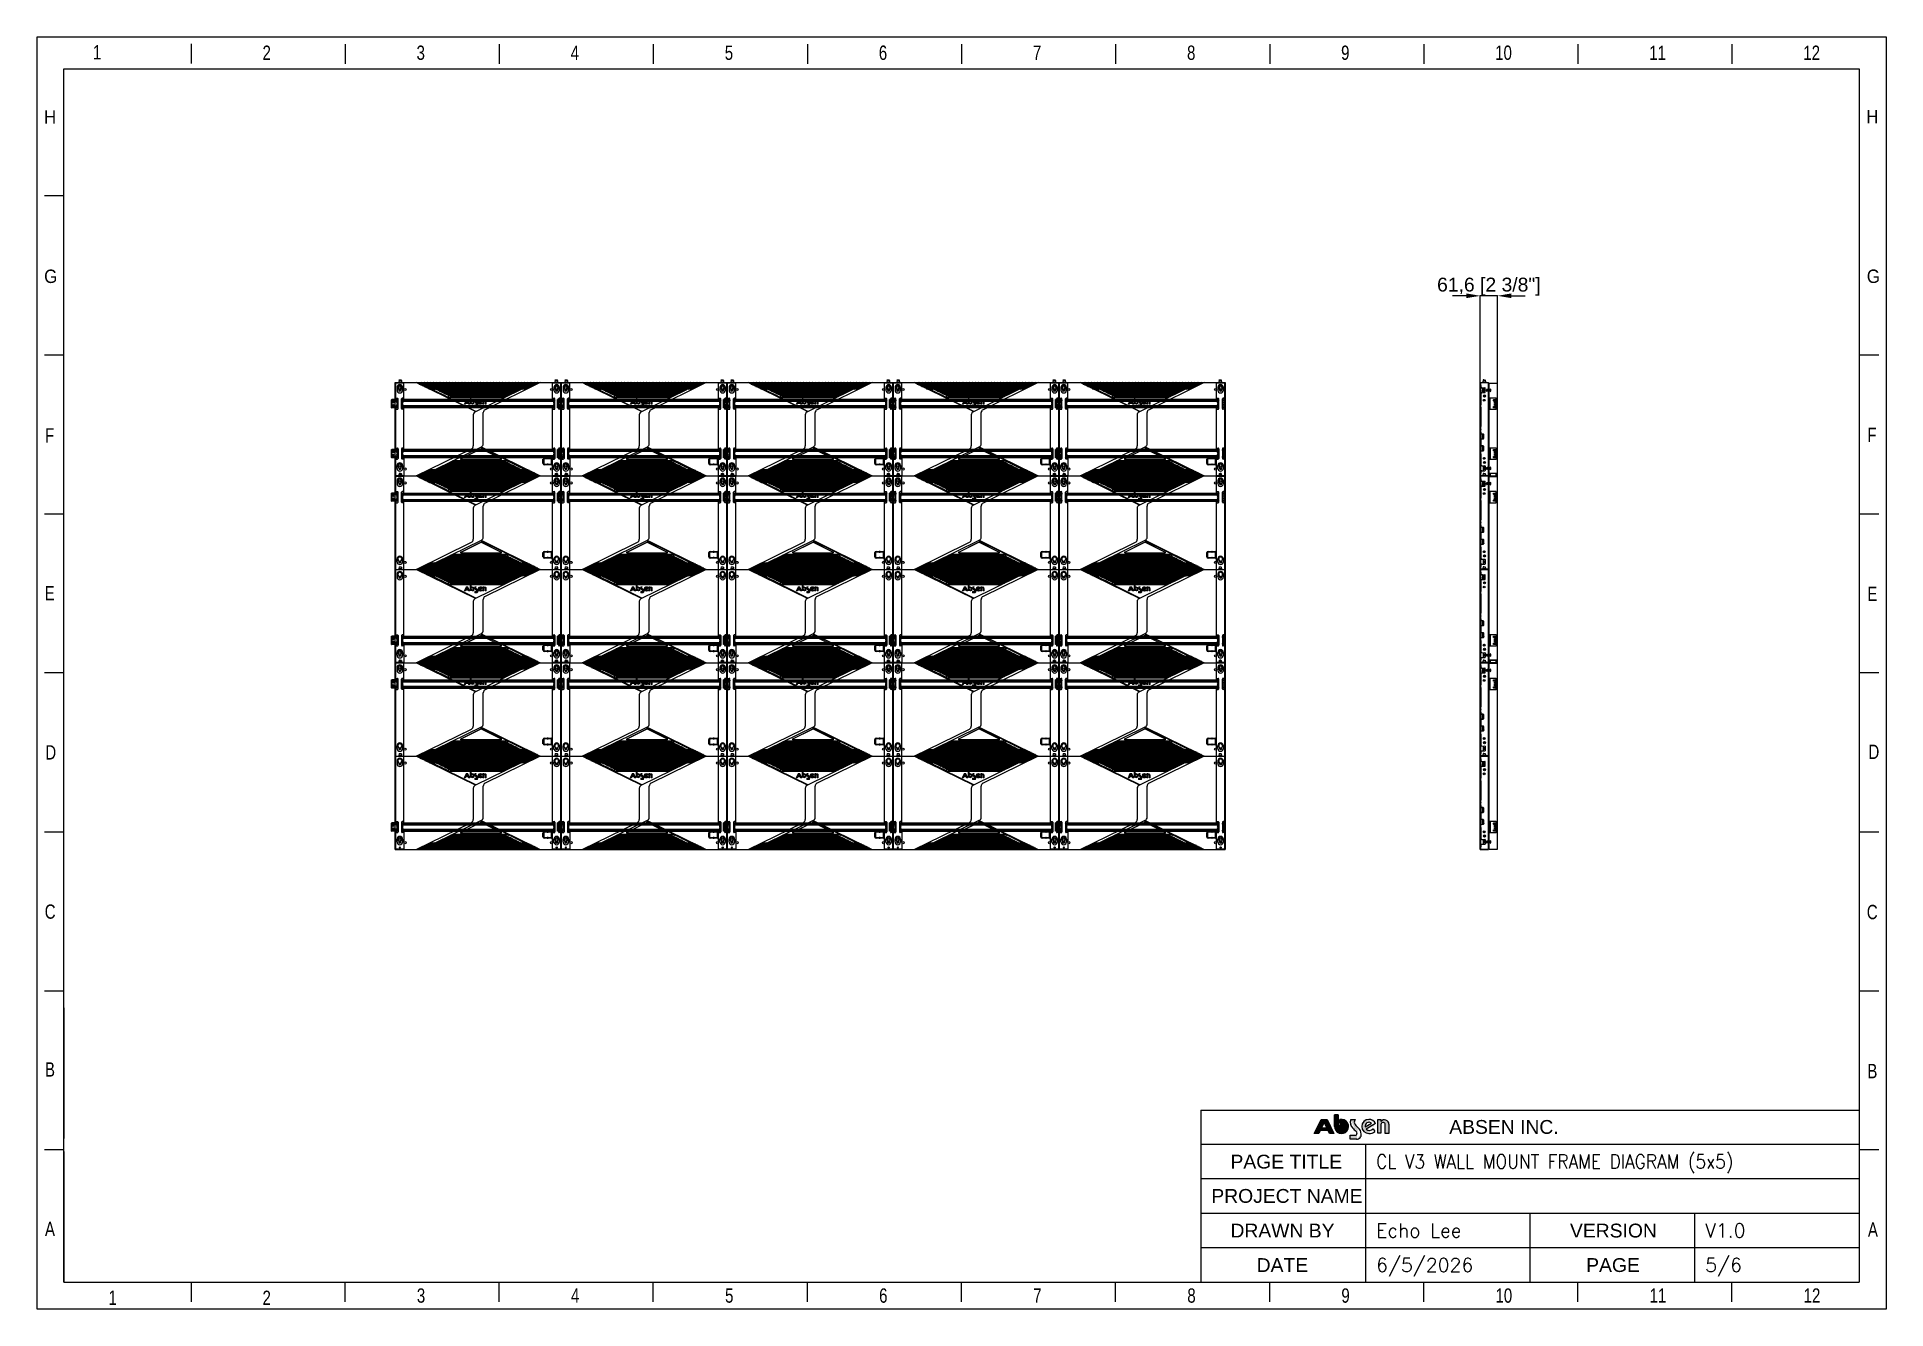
# Model space of a CAD drawing. Header units: millimetres. Extents: x 710 to 26878, y 589 to 5187.
# Drawn here: x 13510 to 20194, y 589 to 5187 of the extents above; entities that cross this region are included whole.
import ezdxf

# ---------------------------------------------------------------- set-up
doc = ezdxf.new("R2010")
doc.units = ezdxf.units.MM
for name, color, linetype in [('02___PRT_ALL_AXES', 7, 'Continuous'), ('DIM', 4, 'Continuous'), ('图框', 7, 'Continuous')]:
    doc.layers.add(name, color=color, linetype=linetype)
doc.layers.add('1轮廓线', color=7, linetype='Continuous', lineweight=25)
doc.layers.add('图层 1', color=7, linetype='Continuous', lineweight=18)
doc.styles.add('CKSTANDARD', font='arial.ttf')
doc.styles.add('Roamns', font='romans.shx')
doc.styles.get("Standard").update_dxf_attribs({"font": 'arial.ttf'})
doc.dimstyles.new('ISO-25', dxfattribs={"dimtxt": 50, "dimasz": 50, "dimexe": 1.25, "dimexo": 0.625, "dimtad": 1, "dimtxsty": 'Standard', "dimcen": 2.5, "dimadec": 0, "dimazin": 0, "dimtfac": 1, "dimtmove": 0, "dimatfit": 3, "dimfxl": 1, "dimarcsym": 0})

msp = doc.modelspace()

# ---------------------------------------------------------------- blocks, each defined once
blk = doc.blocks.new('A$C7F980674')
at = {"layer": 'DIM'}
h = blk.add_hatch(color=0, dxfattribs=at)
h.paths.add_polyline_path([(0, 14.4), (17.5, 49.1), (32.4, 49.1), (48.6, 14.4), (37.9, 14.4), (34.5, 21.5), (15.2, 21.5), (11.8, 14.4)])
h.paths.add_polyline_path([(24.9, 41.7), (18.4, 28.2), (31.3, 28.2)], flags=16)
h = blk.add_hatch(color=0, dxfattribs=at)
edge = h.paths.add_edge_path()
edge.add_arc((102.7, 13.9), 4.01, 268.9922, 361.5919)
edge.add_arc((99.2, 13.9), 7.59, 1.2701, 51.0785)
edge.add_arc((307.9, 226.7), 290.6, 223.1995, 225.4213, ccw=False)
edge.add_arc((110, 42.4), 20.2, 160.183, 226.2535, ccw=False)
edge.add_line((91, 49.3), (102.8, 49.3))
edge.add_arc((108.3, 42.8), 8.43, 130.3455, 201.7414)
edge.add_arc((128.4, 54.8), 31.8, 208.35, 232.647)
edge.add_arc((94.7, 12), 22.7, 1.6073, 50.5833, ccw=False)
edge.add_arc((105.8, 11.6), 11.6, -89.3538, 5.2245, ccw=False)
edge.add_line((106, 0), (89.9, 0))
edge.add_line((89.9, 0), (89.9, 9.9))
edge.add_line((89.9, 9.9), (102.7, 9.9))
edge = h.paths.add_edge_path()
edge.add_arc((171.8, 36), 5.59, 4.2423, 157.3807)
edge.add_line((166.6, 38.1), (166.6, 14.7))
edge.add_line((166.6, 14.7), (158.3, 14.7))
edge.add_line((158.3, 14.7), (158.3, 49))
edge.add_line((158.3, 49), (166.6, 49))
edge.add_line((166.6, 49), (166.6, 44.5))
edge.add_arc((175.1, 37.2), 11.2, 0.8903, 139.1292, ccw=False)
edge.add_line((186.2, 37.4), (186.2, 14.6))
edge.add_line((186.2, 14.6), (177.3, 14.6))
edge.add_line((177.3, 14.6), (177.3, 36.4))
edge = h.paths.add_edge_path(flags=16)
edge.add_arc((136.4, 32.8), 9.44, 49.484, 192.8466)
edge.add_line((127.2, 30.7), (142.6, 40))
edge = h.paths.add_edge_path()
edge.add_arc((138.3, 35.1), 13, 229.4307, 313.9876)
edge.add_line((147.3, 25.7), (151.6, 19.1))
edge.add_arc((136.9, 38.4), 24.3, 268.4243, 307.2636, ccw=False)
edge.add_arc((136.2, 31.8), 17.7, 90, 270, ccw=False)
edge.add_arc((137, 31.5), 17.9, 25.5591, 92.5335, ccw=False)
edge.add_line((153.1, 39.3), (129.9, 25.2))
at = {"layer": '图框'}
h = blk.add_hatch(color=30, dxfattribs=at)
edge = h.paths.add_edge_path(flags=0)
edge.add_line((64.3, 49.2), (64.3, 38.8))
edge.add_arc((68.1, 31.9), 7.85, -180, 118.4785, ccw=False)
edge.add_line((60.2, 31.9), (60.2, 60.6))
edge.add_line((60.2, 60.6), (50.4, 60.6))
edge.add_line((50.4, 60.6), (50.4, 31.9))
edge.add_arc((68.1, 31.9), 17.7, 180, 462.2223)
at = {"layer": '图框', "color": 7, "linetype": 'Continuous'}
for p, q in [((0, 14.4), (17.5, 49.1)), ((17.5, 49.1), (32.4, 49.1)), ((32.4, 49.1), (48.6, 14.4)), ((91, 49.3), (102.8, 49.3)), ((158.3, 49), (166.6, 49)), ((158.3, 14.7), (158.3, 49)), ((166.6, 49), (166.6, 44.5)), ((11.8, 14.4), (0, 14.4)), ((15.2, 21.5), (11.8, 14.4)), ((34.5, 21.5), (15.2, 21.5)), ((24.9, 41.7), (18.4, 28.2)), ((18.4, 28.2), (31.3, 28.2)), ((31.3, 28.2), (24.9, 41.7)), ((37.9, 14.4), (34.5, 21.5)), ((48.6, 14.4), (37.9, 14.4)), ((89.9, 9.9), (102.7, 9.9)), ((89.9, 0), (89.9, 9.9)), ((106, 0), (89.9, 0)), ((127.2, 30.7), (142.6, 40)), ((153.1, 39.3), (129.9, 25.2)), ((147.3, 25.7), (151.6, 19.1)), ((166.6, 14.7), (158.3, 14.7)), ((166.6, 38.1), (166.6, 14.7)), ((177.3, 14.6), (177.3, 36.4)), ((186.2, 14.6), (177.3, 14.6)), ((186.2, 37.4), (186.2, 14.6))]:
    blk.add_line(p, q, dxfattribs=at)
at = {"layer": '图框', "color": 30}
for p, q in [((60.2, 60.6), (50.4, 60.6)), ((50.4, 60.6), (50.4, 31.9)), ((60.2, 31.9), (60.2, 60.6)), ((64.3, 49.2), (64.3, 38.8))]:
    blk.add_line(p, q, dxfattribs=at)
at = {"layer": '图框', "color": 30, "linetype": 'Continuous'}
for p, q in [((50.4, 60.6), (60.2, 60.6)), ((50.4, 31.9), (50.4, 60.6)), ((60.2, 60.6), (60.2, 31.9)), ((64.3, 38.8), (64.3, 49.2))]:
    blk.add_line(p, q, dxfattribs=at)
at = {"layer": '图框', "color": 30}
for radius, end in [(17.7, 102.2223), (7.85, 118.4785)]:
    blk.add_arc((68.1, 31.9), radius, 180, end, dxfattribs=at)
at = {"layer": '图框', "color": 30, "linetype": 'Continuous'}
for radius, end in [(17.7, 102.2223), (7.85, 118.4785)]:
    blk.add_arc((68.1, 31.9), radius, 180, end, dxfattribs=at)
at = {"layer": '图框', "color": 7, "linetype": 'Continuous'}
for centre, radius, start, end in [((110, 42.4), 20.2, 160.183, 226.2535), ((108.3, 42.8), 8.43, 130.3455, 201.7414), ((136.2, 31.8), 17.7, 90, 270), ((137, 31.5), 17.9, 25.5591, 92.5335), ((175.1, 37.2), 11.2, 0.8903, 139.1292), ((307.9, 226.7), 290.6, 223.1995, 225.4213), ((128.4, 54.8), 31.8, 208.35, 232.647), ((102.7, 13.9), 4.01, 268.9922, 1.5919), ((99.2, 13.9), 7.59, 1.2701, 51.0785), ((105.8, 11.6), 11.6, 270.6462, 5.2245), ((94.7, 12), 22.7, 1.6073, 50.5833), ((136.4, 32.8), 9.44, 49.484, 192.8466), ((138.3, 35.1), 13, 229.4307, 313.9876), ((136.9, 38.4), 24.3, 268.4243, 307.2636), ((171.8, 36), 5.59, 4.2423, 157.3807)]:
    blk.add_arc(centre, radius, start, end, dxfattribs=at)
blk = doc.blocks.new('standard template')
for p, q in [((3074, 30739), (3074, 30336)), ((6246, 30728), (6246, 30325)), ((9418, 30728), (9418, 30325)), ((12589, 30728), (12589, 30325)), ((15761, 30728), (15761, 30325)), ((18933, 30728), (18933, 30325)), ((22104, 30728), (22104, 30325)), ((25276, 30728), (25276, 30325)), ((28448, 30728), (28448, 30325)), ((31619, 30728), (31619, 30325)), ((34791, 30728), (34791, 30325)), ((456, 27607), (54, 27607)), ((456, 24334), (54, 24334)), ((37812, 24334), (37409, 24334)), ((456, 21062), (54, 21062)), ((37812, 21062), (37409, 21062)), ((456, 17790), (54, 17790)), ((37812, 17790), (37409, 17790)), ((456, 14517), (54, 14517)), ((37812, 14517), (37409, 14517)), ((456, 11245), (54, 11245)), ((37812, 11245), (37409, 11245)), ((456, 10901), (456, 8211)), ((456, 8211), (456, 10446)), ((456, 6313), (456, 10291)), ((23857, 8796), (37409, 8796)), ((23857, 8093), (37409, 8093)), ((27246, 8093), (27246, 5254)), ((456, 7973), (54, 7973)), ((456, 7944), (456, 5254)), ((37812, 7973), (37409, 7973)), ((23857, 7383), (37409, 7383)), ((23857, 6674), (37409, 6674)), ((30633, 6674), (30633, 5254)), ((34021, 6674), (34021, 5254)), ((23857, 5964), (37409, 5964)), ((456, 5254), (37409, 5254)), ((3074, 5254), (3074, 4851)), ((6246, 4851), (6246, 5254)), ((9418, 4851), (9418, 5254)), ((12589, 4851), (12589, 5254)), ((15761, 4851), (15761, 5254)), ((18933, 4851), (18933, 5254)), ((22104, 4851), (22104, 5254)), ((25276, 4851), (25276, 5254)), ((28448, 4851), (28448, 5254)), ((31619, 4851), (31619, 5254)), ((34791, 4851), (34791, 5254))]:
    blk.add_line(p, q)
at = {"color": 7}
for p, q in [((23857, 8796), (23857, 5964)), ((28856, 8796), (31734, 8796)), ((23857, 5964), (23857, 5254))]:
    blk.add_line(p, q, dxfattribs=at)
blk.add_lwpolyline([(37963, 4700), (-97, 4700), (-97, 30879), (37963, 30879)], close=True)
for points in [[(456, 6674), (456, 5964), (456, 5254), (456, 30226), (37409, 30226), (37409, 5254)], [(456, 9631), (456, 8921), (456, 8211)]]:
    blk.add_lwpolyline(points, dxfattribs=at)
at = {"color": 0, "xscale": 8.255519999999997, "yscale": 8.255519999999997, "zscale": 8.255519999999997}
blk.add_blockref('A$C7F980674', (26192, 8195), dxfattribs=at)
at = {"style": 'CKSTANDARD'}
for s, height, width, p in [('1', 295, 0.75, (1055, 30416)), ('2', 295, 0.75, (4545, 30408)), ('3', 295, 0.75, (7716, 30408)), ('4', 295, 0.75, (10888, 30408)), ('5', 295, 0.75, (14060, 30408)), ('6', 295, 0.75, (17231, 30408)), ('7', 295, 0.75, (20403, 30408)), ('8', 295, 0.75, (23575, 30408)), ('9', 295, 0.75, (26746, 30408)), ('10', 294.8, 0.75, (29918, 30408)), ('11', 294.8, 0.75, (33090, 30408)), ('12', 294.8, 0.75, (36261, 30408)), ('H', 276, 0.9, (47, 29097)), ('H', 276, 0.9, (37555, 29102)), ('G', 276, 0.9, (50, 25816)), ('G', 276, 0.9, (37567, 25817)), ('F', 295, 0.75, (37578, 22543)), ('F', 295, 0.75, (69, 22532)), ('E', 295, 0.75, (62, 19285)), ('E', 295, 0.75, (37578, 19270)), ('D', 295, 0.75, (74, 16009)), ('D', 295, 0.75, (37601, 16020)), ('C', 295, 0.75, (62, 12732)), ('C', 295, 0.75, (37567, 12723)), ('B', 295, 0.75, (67, 9483)), ('B', 295, 0.75, (37578, 9450)), ('A', 295, 0.75, (67, 6202)), ('A', 295, 0.75, (37590, 6188)), ('1', 295, 0.75, (1373, 4783)), ('2', 295, 0.75, (4545, 4783)), ('3', 295, 0.75, (7722, 4830)), ('4', 295, 0.75, (10894, 4830)), ('5', 295, 0.75, (14066, 4830)), ('6', 295, 0.75, (17237, 4830)), ('7', 295, 0.75, (20409, 4830)), ('8', 295, 0.75, (23581, 4830)), ('9', 295, 0.75, (26752, 4830)), ('10', 294.8, 0.75, (29924, 4830)), ('11', 294.8, 0.75, (33096, 4830)), ('12', 294.8, 0.75, (36267, 4830))]:
    blk.add_text(s, height=height, dxfattribs=dict(at, width=width)).set_placement(p)
at = {"char_height": 284.52, "attachment_point": 1, "style": 'Roamns'}
for s, insert, width in [('{\\fArial|b0|i0|c0|p34;ABSEN INC.}', (28972, 8590), 3912.01), ('{\\fArial|b0|i0|c0|p34;PAGE TITLE}', (24469, 7876), 3912.01), ('{\\fArial|b0|i0|c0|p34;PROJECT NAME}', (24075, 7170), 3305.73), ('{\\fArial|b0|i0|c0|p34;DRAWN BY}', (24469, 6457), 3912.01), ('{\\fArial|b0|i0|c0|p34;VERSION}', (31457, 6457), 3912.01), ('{\\fArial|b0|i0|c0|p34;DATE}', (25008, 5747), 3912.01), ('{\\fArial|b0|i0|c0|p34;PAGE}', (31791, 5747), 3912.01)]:
    blk.add_mtext(s, dxfattribs=dict(at, insert=insert, width=width))
at = {"style": 'Roamns'}
for tag, p in [('PAGE_NAME', (27466, 7594)), ('PROJECT_NAME', (27466, 6884)), ('DRAWN_NAME', (27466, 6174)), ('VERSION', (34241, 6174)), ('SELECT_DATA', (27466, 5464)), ('PAGE_NUMBER', (34241, 5464))]:
    blk.add_attdef(tag, p, '', height=285, dxfattribs=at)
blk = doc.blocks.new('6RYFH')
h = blk.add_hatch(color=256)
h.paths.add_polyline_path([(11693.3, 2150.6), (11698.6, 2150.6), (11696, 2156.2)], flags=16)
h.paths.add_polyline_path([(11700, 2147.7), (11692, 2147.7), (11690.6, 2144.7), (11685.6, 2144.7), (11692.5, 2159.5), (11697, 2159.5), (11699.5, 2159.5), (11706.4, 2144.7), (11701.4, 2144.7)])
at = {"true_color": 0xf58220}
h = blk.add_hatch(color=30, dxfattribs=at)
edge = h.paths.add_edge_path()
edge.add_spline(control_points=[(11711.5, 2151), (11711.7, 2150.6), (11711.9, 2150.3), (11712.2, 2149.9), (11712.8, 2149.2), (11713.7, 2148.8), (11714.7, 2148.8), (11716.6, 2148.8), (11718.1, 2150.3), (11718.1, 2152.2), (11718.1, 2154), (11716.6, 2155.6), (11714.7, 2155.6), (11714.1, 2155.6), (11713.5, 2155.4), (11713, 2155.1), (11713, 2155.1), (11713, 2159.5), (11713, 2159.5), (11713.6, 2159.6), (11714.2, 2159.7), (11714.7, 2159.7), (11718.8, 2159.7), (11722.2, 2156.3), (11722.2, 2152.2), (11722.2, 2148), (11718.8, 2144.7), (11714.7, 2144.7), (11711.3, 2144.7), (11708.4, 2147), (11707.5, 2150.1), (11707.2, 2151.1), (11707.2, 2152.1), (11707.2, 2153.2), (11707.2, 2153.2), (11707.2, 2154.4), (11707.2, 2154.4), (11707.2, 2154.4), (11707.2, 2164.5), (11707.2, 2164.5), (11707.2, 2164.5), (11711.3, 2164.5), (11711.3, 2164.5), (11711.3, 2160.7), (11711.3, 2156.9), (11711.3, 2153.1), (11711.3, 2152.4), (11711.3, 2151.7), (11711.5, 2151)], knot_values=[0, 0, 0, 0, 1, 1, 1, 2, 2, 2, 3, 3, 3, 4, 4, 4, 5, 5, 5, 6, 6, 6, 7, 7, 7, 8, 8, 8, 9, 9, 9, 10, 10, 10, 11, 11, 11, 12, 12, 12, 13, 13, 13, 14, 14, 14, 15, 15, 15, 16, 16, 16, 16], degree=3, periodic=0)
h = blk.add_hatch(color=256)
edge = h.paths.add_edge_path()
edge.add_spline(control_points=[(11724.5, 2159.5), (11724.5, 2159.5), (11729.5, 2159.5), (11729.5, 2159.5), (11727.8, 2158.3), (11727.9, 2156.2), (11729, 2154.6), (11729.4, 2154.1), (11729.8, 2153.6), (11730.2, 2153.1), (11731.6, 2151.4), (11733.1, 2150.3), (11734.3, 2148.7), (11735.8, 2146.6), (11736.4, 2144.4), (11735.4, 2141.8), (11734.9, 2140.5), (11734, 2139.4), (11732.7, 2138.8), (11731.8, 2138.4), (11730.8, 2138.2), (11729.6, 2138.2), (11729.6, 2138.2), (11723.8, 2138.2), (11723.8, 2138.2), (11723.8, 2138.2), (11723.8, 2142.7), (11723.8, 2142.7), (11723.8, 2142.7), (11729.5, 2142.7), (11729.5, 2142.7), (11729.5, 2142.7), (11729.5, 2142.7), (11729.5, 2142.7), (11729.5, 2142.7), (11729.5, 2142.7), (11729.5, 2142.7), (11729.5, 2142.7), (11729.5, 2142.7), (11729.5, 2142.7), (11729.5, 2142.7), (11729.5, 2142.7), (11729.5, 2142.7), (11730.5, 2142.7), (11731.3, 2143.6), (11731.3, 2144.5), (11731.3, 2145.4), (11730.6, 2146), (11730.1, 2146.6), (11728.8, 2148.1), (11727.4, 2149.6), (11726.7, 2150.3), (11724.1, 2153), (11723.4, 2156.1), (11724.5, 2159.5)], knot_values=[0, 0, 0, 0, 1, 1, 1, 2, 2, 2, 3, 3, 3, 4, 4, 4, 5, 5, 5, 6, 6, 6, 7, 7, 7, 8, 8, 8, 9, 9, 9, 10, 10, 10, 11, 11, 11, 12, 12, 12, 13, 13, 13, 14, 14, 14, 15, 15, 15, 16, 16, 16, 17, 17, 17, 18, 18, 18, 18], degree=3, periodic=0)
h = blk.add_hatch(color=256)
edge = h.paths.add_edge_path()
edge.add_spline(control_points=[(11750.7, 2146.5), (11749.7, 2145.9), (11748.7, 2145.4), (11747.7, 2145.1), (11746.7, 2144.8), (11745.6, 2144.6), (11744.5, 2144.6), (11743.4, 2144.6), (11742.4, 2144.8), (11741.5, 2145.2), (11740.6, 2145.5), (11739.7, 2146.1), (11739, 2146.8), (11738.3, 2147.5), (11737.7, 2148.3), (11737.3, 2149.2), (11736.9, 2150.1), (11736.7, 2151.1), (11736.7, 2152.1), (11736.7, 2153.1), (11736.9, 2154.1), (11737.3, 2155), (11737.7, 2155.9), (11738.2, 2156.7), (11739, 2157.4), (11739.7, 2158.1), (11740.6, 2158.6), (11741.5, 2159), (11742.4, 2159.3), (11743.4, 2159.5), (11744.5, 2159.5), (11746, 2159.5), (11747.4, 2159.2), (11748.6, 2158.4), (11749.8, 2157.7), (11750.8, 2156.6), (11751.6, 2155.2), (11751.6, 2155.2), (11741.5, 2149.1), (11741.5, 2149.1), (11741.9, 2148.7), (11742.4, 2148.4), (11742.9, 2148.2), (11743.5, 2148), (11744.1, 2147.9), (11744.7, 2147.9), (11745.3, 2147.9), (11746, 2148), (11746.8, 2148.3), (11747.5, 2148.5), (11748.3, 2149), (11749.2, 2149.5), (11749.2, 2149.5), (11750.7, 2146.5), (11750.7, 2146.5)], knot_values=[0, 0, 0, 0, 1, 1, 1, 2, 2, 2, 3, 3, 3, 4, 4, 4, 5, 5, 5, 6, 6, 6, 7, 7, 7, 8, 8, 8, 9, 9, 9, 10, 10, 10, 11, 11, 11, 12, 12, 12, 13, 13, 13, 14, 14, 14, 15, 15, 15, 16, 16, 16, 17, 17, 17, 18, 18, 18, 18], degree=3, periodic=0)
edge = h.paths.add_edge_path(flags=16)
edge.add_spline(control_points=[(11740.3, 2151.6), (11740.3, 2151.6), (11746.9, 2155.5), (11746.9, 2155.5), (11746.6, 2155.9), (11746.2, 2156.1), (11745.8, 2156.3), (11745.4, 2156.4), (11745, 2156.5), (11744.5, 2156.5), (11743.3, 2156.5), (11742.3, 2156.1), (11741.5, 2155.3), (11740.7, 2154.5), (11740.3, 2153.4), (11740.3, 2152.2), (11740.3, 2152), (11740.3, 2151.9), (11740.3, 2151.8), (11740.3, 2151.7), (11740.3, 2151.7), (11740.3, 2151.6)], knot_values=[0, 0, 0, 0, 1, 1, 1, 2, 2, 2, 3, 3, 3, 4, 4, 4, 5, 5, 5, 6, 6, 6, 7, 7, 7, 7], degree=3, periodic=0)
h = blk.add_hatch(color=256)
edge = h.paths.add_edge_path()
edge.add_spline(control_points=[(11753.2, 2144.7), (11753.2, 2144.7), (11753.2, 2159.5), (11753.2, 2159.5), (11753.2, 2159.5), (11756.5, 2159.5), (11756.5, 2159.5), (11756.5, 2159.5), (11756.5, 2157.3), (11756.5, 2157.3), (11757.7, 2158.7), (11758.8, 2159.2), (11760.6, 2159.2), (11761.6, 2159.2), (11763.1, 2158.6), (11763.9, 2157.6), (11764.6, 2156.7), (11765.1, 2155.9), (11765.1, 2154.2), (11765.1, 2154.2), (11765.1, 2144.7), (11765.1, 2144.7), (11765.1, 2144.7), (11761.5, 2144.7), (11761.5, 2144.7), (11761.5, 2144.7), (11761.5, 2153), (11761.5, 2153), (11761.5, 2153.5), (11761.5, 2154), (11761.4, 2154.5), (11761.3, 2154.9), (11761.1, 2155.3), (11760.8, 2155.7), (11759.9, 2156.6), (11758.1, 2156.6), (11757.3, 2155.5), (11756.8, 2154.9), (11756.8, 2154.4), (11756.8, 2152.9), (11756.8, 2152.9), (11756.8, 2144.7), (11756.8, 2144.7), (11756.8, 2144.7), (11753.2, 2144.7), (11753.2, 2144.7)], knot_values=[0, 0, 0, 0, 1, 1, 1, 2, 2, 2, 3, 3, 3, 4, 4, 4, 5, 5, 5, 6, 6, 6, 7, 7, 7, 8, 8, 8, 9, 9, 9, 10, 10, 10, 11, 11, 11, 12, 12, 12, 13, 13, 13, 14, 14, 14, 15, 15, 15, 15], degree=3, periodic=0)
at = {"color": 7, "linetype": 'Continuous'}
for p, q in [((11437.1, 2222.9), (11436.6, 2222.4)), ((11436.6, 1885.4), (11436.6, 2222.9)), ((11436.6, 2222.9), (12036.6, 2222.9)), ((11450.6, 2231), (11449.6, 2225.9)), ((11449.6, 2225.9), (11449.6, 2222.9)), ((11449.6, 2225.9), (11459.6, 2225.9)), ((11450.7, 2231.3), (11450.6, 2231)), ((11450.6, 2231), (11450.6, 2231)), ((11450.8, 2231.7), (11450.7, 2231.5)), ((11450.8, 2231.7), (11450.7, 2231.3)), ((11450.7, 2231.5), (11450.7, 2231.3)), ((11450.8, 2232), (11450.8, 2231.7)), ((11450.8, 2232), (11458.4, 2232)), ((11451.3, 2232.4), (11457.9, 2232.4)), ((11458.5, 2231.7), (11458.4, 2232)), ((11458.5, 2231.3), (11458.5, 2231.7)), ((11458.5, 2231.5), (11458.5, 2231.7)), ((11458.5, 2231.3), (11458.5, 2231.5)), ((11458.6, 2231), (11458.5, 2231.3)), ((11458.7, 2231), (11458.6, 2231)), ((11458.7, 2231), (11459.6, 2225.9)), ((11459.6, 2225.9), (11459.6, 2222.9)), ((11726.4, 2117.9), (11512.6, 2222.9)), ((11521.2, 2218.7), (11529.7, 2222.9)), ((11529.8, 2222.9), (11521.2, 2218.7)), ((11530.5, 2222.9), (11521.5, 2218.5)), ((11523.5, 2217.5), (11534.4, 2222.9)), ((11523.9, 2217.4), (11535.1, 2222.9)), ((11523.9, 2217.4), (11535.2, 2222.9)), ((11526.8, 2215.9), (11541.1, 2222.9)), ((11541.1, 2222.9), (11526.9, 2215.9)), ((11541.8, 2222.9), (11527.2, 2215.7)), ((11529.2, 2214.8), (11545.8, 2222.9)), ((11529.5, 2214.6), (11546.4, 2222.9)), ((11529.6, 2214.6), (11546.5, 2222.9)), ((11532.5, 2213.1), (11552.4, 2222.9)), ((11552.5, 2222.9), (11532.5, 2213.1)), ((11553.2, 2222.9), (11532.9, 2212.9)), ((11534.9, 2212), (11557.1, 2222.9)), ((11535.2, 2211.8), (11557.8, 2222.9)), ((11535.2, 2211.8), (11557.9, 2222.9)), ((11538.2, 2210.3), (11563.7, 2222.9)), ((11563.8, 2222.9), (11538.2, 2210.3)), ((11564.5, 2222.9), (11538.6, 2210.2)), ((11540.5, 2209.2), (11568.4, 2222.9)), ((11540.9, 2209), (11569.1, 2222.9)), ((11540.9, 2209), (11569.2, 2222.9)), ((11543.9, 2207.6), (11575.1, 2222.9)), ((11575.2, 2222.9), (11543.9, 2207.5)), ((11575.8, 2222.9), (11544.2, 2207.4)), ((11546.2, 2206.4), (11579.8, 2222.9)), ((11546.5, 2206.2), (11580.5, 2222.9)), ((11546.6, 2206.2), (11580.5, 2222.9)), ((11549.5, 2204.8), (11586.4, 2222.9)), ((11586.5, 2222.9), (11549.6, 2204.7)), ((11587.2, 2222.9), (11549.9, 2204.6)), ((11551.9, 2203.6), (11591.1, 2222.9)), ((11552.2, 2203.4), (11591.8, 2222.9)), ((11552.3, 2203.4), (11591.9, 2222.9)), ((11555.2, 2202), (11597.8, 2222.9)), ((11597.9, 2222.9), (11555.2, 2202)), ((11598.5, 2222.9), (11555.6, 2201.8)), ((11557.5, 2200.8), (11602.5, 2222.9)), ((11557.9, 2200.7), (11603.2, 2222.9)), ((11557.9, 2200.6), (11603.2, 2222.9)), ((11560.9, 2199.2), (11609.1, 2222.9)), ((11609.2, 2222.9), (11560.9, 2199.2)), ((11609.9, 2222.9), (11561.5, 2199.1)), ((11565.5, 2199.1), (11613.8, 2222.9)), ((11566.1, 2199.1), (11614.5, 2222.9)), ((11566.2, 2199.1), (11614.6, 2222.9)), ((11620.5, 2222.9), (11572.1, 2199.1)), ((11620.5, 2222.9), (11572.2, 2199.1)), ((11621.2, 2222.9), (11572.9, 2199.1)), ((11576.8, 2199.1), (11625.2, 2222.9)), ((11577.5, 2199.1), (11625.8, 2222.9)), ((11577.5, 2199.1), (11625.9, 2222.9)), ((11631.8, 2222.9), (11583.2, 2199)), ((11631.9, 2222.9), (11583.2, 2199)), ((11632.6, 2222.9), (11583.5, 2198.8)), ((11585.4, 2197.8), (11636.5, 2222.9)), ((11586.2, 2197.9), (11637.2, 2222.9)), ((11586.3, 2197.9), (11637.3, 2222.9)), ((11643.2, 2222.9), (11589.2, 2196.4)), ((11643.9, 2222.9), (11589.2, 2196)), ((11643.2, 2222.9), (11589.3, 2196.4)), ((11591.1, 2195), (11647.8, 2222.9)), ((11591.9, 2195.1), (11648.5, 2222.9)), ((11592, 2195.1), (11648.6, 2222.9)), ((11655.2, 2222.9), (11594.8, 2193.2)), ((11654.5, 2222.9), (11594.9, 2193.6)), ((11654.6, 2222.9), (11594.9, 2193.6)), ((11596.8, 2192.2), (11659.2, 2222.9)), ((11597.6, 2192.3), (11659.9, 2222.9)), ((11597.6, 2192.3), (11659.9, 2222.9)), ((11666.6, 2222.9), (11600.5, 2190.4)), ((11665.8, 2222.9), (11600.6, 2190.8)), ((11665.9, 2222.9), (11600.6, 2190.8)), ((11602.5, 2189.5), (11670.5, 2222.9)), ((11603.3, 2189.5), (11671.2, 2222.9)), ((11603.3, 2189.5), (11671.3, 2222.9)), ((11677.2, 2222.9), (11606.2, 2188.1)), ((11677.9, 2222.9), (11606.2, 2187.6)), ((11677.3, 2222.9), (11606.3, 2188)), ((11608.1, 2186.7), (11681.9, 2222.9)), ((11608.9, 2186.7), (11682.6, 2222.9)), ((11609, 2186.7), (11682.6, 2222.9)), ((11689.3, 2222.9), (11611.8, 2184.9)), ((11688.5, 2222.9), (11611.9, 2185.3)), ((11688.6, 2222.9), (11612, 2185.3)), ((11613.8, 2183.9), (11693.2, 2222.9)), ((11614.6, 2184), (11693.9, 2222.9)), ((11614.6, 2183.9), (11694, 2222.9)), ((11700.6, 2222.9), (11617.5, 2182.1)), ((11699.9, 2222.9), (11617.6, 2182.5)), ((11699.9, 2222.9), (11617.6, 2182.5)), ((11619.5, 2181.1), (11704.6, 2222.9)), ((11620.3, 2181.2), (11705.2, 2222.9)), ((11620.3, 2181.1), (11705.3, 2222.9)), ((11712, 2222.9), (11623.2, 2179.3)), ((11711.2, 2222.9), (11623.3, 2179.7)), ((11711.3, 2222.9), (11623.3, 2179.7)), ((11625.2, 2178.3), (11715.9, 2222.9)), ((11625.9, 2178.4), (11716.6, 2222.9)), ((11626, 2178.4), (11716.7, 2222.9)), ((11722.6, 2222.9), (11628.9, 2176.9)), ((11723.3, 2222.9), (11628.9, 2176.5)), ((11722.6, 2222.9), (11629, 2176.9)), ((11630.8, 2175.5), (11727.2, 2222.9)), ((11631.6, 2175.6), (11727.9, 2222.9)), ((11631.7, 2175.6), (11728, 2222.9)), ((11733.9, 2222.9), (11634.7, 2174.2)), ((11734, 2222.9), (11634.7, 2174.1)), ((11734.7, 2222.9), (11635, 2174)), ((11637.6, 2173.3), (11738.6, 2222.9)), ((11638.1, 2173.2), (11739.3, 2222.9)), ((11638.1, 2173.2), (11739.3, 2222.9)), ((11745.2, 2222.9), (11643.4, 2172.9)), ((11745.3, 2222.9), (11643.5, 2172.9)), ((11746, 2222.9), (11644.2, 2172.9)), ((11648.1, 2172.9), (11749.9, 2222.9)), ((11648.8, 2172.9), (11750.6, 2222.9)), ((11648.9, 2172.9), (11750.7, 2222.9)), ((11756.6, 2222.9), (11654.8, 2172.9)), ((11756.7, 2222.9), (11654.8, 2172.9)), ((11757.3, 2222.9), (11655.5, 2172.9)), ((11659.5, 2172.9), (11761.3, 2222.9)), ((11660.1, 2172.9), (11762, 2222.9)), ((11660.2, 2172.9), (11762, 2222.9)), ((11767.9, 2222.9), (11666.1, 2172.9)), ((11768, 2222.9), (11666.2, 2172.9)), ((11768.7, 2222.9), (11666.9, 2172.9)), ((11670.8, 2172.9), (11772.6, 2222.9)), ((11671.5, 2172.9), (11773.3, 2222.9)), ((11671.6, 2172.9), (11773.4, 2222.9)), ((11779.3, 2222.9), (11677.5, 2172.9)), ((11779.3, 2222.9), (11677.5, 2172.9)), ((11780, 2222.9), (11678.2, 2172.9)), ((11682.1, 2172.9), (11784, 2222.9)), ((11682.8, 2172.9), (11784.6, 2222.9)), ((11682.9, 2172.9), (11784.7, 2222.9)), ((11790.6, 2222.9), (11688.8, 2172.9)), ((11790.7, 2222.9), (11688.9, 2172.9)), ((11791.4, 2222.9), (11689.5, 2172.9)), ((11693.5, 2172.9), (11795.3, 2222.9)), ((11694.2, 2172.9), (11796, 2222.9)), ((11694.2, 2172.9), (11796.1, 2222.9)), ((11802, 2222.9), (11700.1, 2172.9)), ((11802, 2222.9), (11700.2, 2172.9)), ((11802.7, 2222.9), (11700.9, 2172.9)), ((11704.8, 2172.9), (11806.6, 2222.9)), ((11705.5, 2172.9), (11807.3, 2222.9)), ((11705.6, 2172.9), (11807.4, 2222.9)), ((11813.3, 2222.9), (11711.5, 2172.9)), ((11813.4, 2222.9), (11711.6, 2172.9)), ((11814.1, 2222.9), (11712.2, 2172.9)), ((11716.2, 2172.9), (11818, 2222.9)), ((11716.9, 2172.9), (11818.7, 2222.9)), ((11716.9, 2172.9), (11818.7, 2222.9)), ((11824.6, 2222.9), (11722.8, 2172.9)), ((11824.7, 2222.9), (11722.9, 2172.9)), ((11825.4, 2222.9), (11723.6, 2172.9)), ((11727.5, 2172.9), (11829.3, 2222.9)), ((11728.2, 2172.9), (11830, 2222.9)), ((11728.3, 2172.9), (11830.1, 2222.9)), ((11836, 2222.9), (11734.2, 2172.9)), ((11836.1, 2222.9), (11734.2, 2172.9)), ((11836.7, 2222.9), (11734.9, 2172.9)), ((11738.9, 2172.9), (11840.7, 2222.9)), ((11739.5, 2172.9), (11841.4, 2222.9)), ((11739.6, 2172.9), (11841.4, 2222.9)), ((11847.3, 2222.9), (11745.5, 2172.9)), ((11847.4, 2222.9), (11745.6, 2172.9)), ((11848.1, 2222.9), (11746.3, 2172.9)), ((11750.2, 2172.9), (11852, 2222.9)), ((11750.9, 2172.9), (11852.7, 2222.9)), ((11751, 2172.9), (11852.8, 2222.9)), ((11858.7, 2222.9), (11756.9, 2172.9)), ((11858.7, 2222.9), (11756.9, 2172.9)), ((11859.4, 2222.9), (11757.6, 2172.9)), ((11960.6, 2222.9), (11761.3, 2125)), ((11761.5, 2172.9), (11863.4, 2222.9)), ((11762.2, 2172.9), (11864, 2222.9)), ((11762.3, 2172.9), (11864.1, 2222.9)), ((11870, 2222.9), (11768.2, 2172.9)), ((11870.1, 2222.9), (11768.3, 2172.9)), ((11870.8, 2222.9), (11769, 2172.9)), ((11772.9, 2172.9), (11874.7, 2222.9)), ((11773.6, 2172.9), (11875.4, 2222.9)), ((11773.6, 2172.9), (11875.5, 2222.9)), ((11881.4, 2222.9), (11779.5, 2172.9)), ((11881.4, 2222.9), (11779.6, 2172.9)), ((11882.1, 2222.9), (11780.3, 2172.9)), ((11784.2, 2172.9), (11886.1, 2222.9)), ((11784.9, 2172.9), (11886.7, 2222.9)), ((11785, 2172.9), (11886.8, 2222.9)), ((11892.7, 2222.9), (11790.9, 2172.9)), ((11892.8, 2222.9), (11791, 2172.9)), ((11893.5, 2222.9), (11791.6, 2172.9)), ((11795.6, 2172.9), (11897.4, 2222.9)), ((11796.3, 2172.9), (11898.1, 2222.9)), ((11796.3, 2172.9), (11898.1, 2222.9)), ((11904, 2222.9), (11802.2, 2172.9)), ((11904.1, 2222.9), (11802.3, 2172.9)), ((11904.8, 2222.9), (11803, 2172.9)), ((11806.9, 2172.9), (11908.7, 2222.9)), ((11807.6, 2172.9), (11909.4, 2222.9)), ((11807.7, 2172.9), (11909.5, 2222.9)), ((11915.4, 2222.9), (11813.6, 2172.9)), ((11915.5, 2222.9), (11813.6, 2172.9)), ((11916.1, 2222.9), (11814.3, 2172.9)), ((11818.3, 2172.9), (11920.1, 2222.9)), ((11818.9, 2172.9), (11920.8, 2222.9)), ((11819, 2172.9), (11920.8, 2222.9)), ((11926.7, 2222.9), (11824.9, 2172.9)), ((11926.8, 2222.9), (11825, 2172.9)), ((11927.5, 2222.9), (11825.7, 2172.9)), ((11829.6, 2172.9), (11931.4, 2222.9)), ((11830.3, 2172.9), (11932.1, 2222.9)), ((11830.4, 2172.9), (11932.2, 2222.9)), ((11938.1, 2222.9), (11836.3, 2172.9)), ((11938.1, 2222.9), (11836.3, 2172.9)), ((11938.8, 2222.9), (11837, 2172.9)), ((11894.4, 2199.1), (11942.8, 2222.9)), ((11895.1, 2199.1), (11943.4, 2222.9)), ((11895.2, 2199.1), (11943.5, 2222.9)), ((11949.4, 2222.9), (11901.1, 2199.1)), ((11949.5, 2222.9), (11901.1, 2199.1)), ((11950.2, 2222.9), (11901.8, 2199.1)), ((11905.7, 2199.1), (11954.1, 2222.9)), ((11906.4, 2199.1), (11954.8, 2222.9)), ((11906.5, 2199.1), (11954.9, 2222.9)), ((12014.6, 2231), (12013.6, 2225.9)), ((12013.6, 2225.9), (12013.6, 2222.9)), ((12013.6, 2225.9), (12023.6, 2225.9)), ((12014.7, 2231.3), (12014.6, 2231)), ((12014.6, 2231), (12014.6, 2231)), ((12014.8, 2231.7), (12014.7, 2231.5)), ((12014.8, 2231.7), (12014.7, 2231.3)), ((12014.7, 2231.5), (12014.7, 2231.3)), ((12014.8, 2232), (12014.8, 2231.7)), ((12014.8, 2232), (12022.4, 2232)), ((12015.3, 2232.4), (12021.9, 2232.4)), ((12022.5, 2231.7), (12022.4, 2232)), ((12022.5, 2231.3), (12022.5, 2231.7)), ((12022.5, 2231.5), (12022.5, 2231.7)), ((12022.5, 2231.3), (12022.5, 2231.5)), ((12022.6, 2231), (12022.5, 2231.3)), ((12022.7, 2231), (12022.6, 2231)), ((12022.7, 2231), (12023.6, 2225.9)), ((12023.6, 2225.9), (12023.6, 2222.9)), ((12036.6, 2222.4), (12036.1, 2222.9)), ((12036.6, 2222.9), (12036.6, 1885.4)), ((11561, 2199.1), (11581.6, 2199.1)), ((11728, 2118.7), (11564.2, 2199.1)), ((11728.4, 2118.9), (11565, 2199.1)), ((11626.3, 2170.4), (11567.8, 2199.1)), ((11585.4, 2197.8), (11583.5, 2198.8)), ((11586.1, 2197.9), (11589.4, 2196.3)), ((11591.1, 2195), (11589.2, 2196)), ((11595.1, 2193.5), (11591.8, 2195.2)), ((11596.8, 2192.2), (11594.8, 2193.2)), ((11600.7, 2190.8), (11597.5, 2192.4)), ((11602.5, 2189.5), (11600.5, 2190.4)), ((11606.4, 2188), (11603.1, 2189.6)), ((11608.1, 2186.7), (11606.2, 2187.6)), ((11612.1, 2185.2), (11608.8, 2186.8)), ((11613.8, 2183.9), (11611.8, 2184.9)), ((11617.8, 2182.4), (11614.5, 2184)), ((11619.5, 2181.1), (11617.5, 2182.1)), ((11623.4, 2179.6), (11620.1, 2181.2)), ((11625.2, 2178.3), (11623.2, 2179.3)), ((11629.1, 2176.8), (11625.8, 2178.4)), ((11626.3, 2170.4), (11632, 2175.4)), ((11630.8, 2175.5), (11628.9, 2176.5)), ((11631.5, 2175.7), (11633.4, 2174.7)), ((11640.6, 2172.9), (11635.6, 2168.6)), ((11635.6, 2168.6), (11829.7, 2168.6)), ((11641.3, 2172.9), (11838.4, 2172.9)), ((11725.3, 2117.4), (11890, 2198.2)), ((11912.3, 2199.1), (11893.9, 2199.1)), ((11718.6, 2106.6), (11718.6, 1994)), ((11754.6, 2001.7), (11754.6, 2114.3)), ((11512.6, 1885.4), (11711.9, 1983.3)), ((11583.3, 1910.1), (11747.9, 1990.9)), ((11837.6, 1939.7), (11643.6, 1939.7)), ((11674.3, 1948.1), (11744.3, 1982.4)), ((11674.6, 1948.1), (11674.3, 1948.1)), ((11744.3, 1982.3), (11674.6, 1948.1)), ((11675.5, 1944.5), (11675.1, 1944.4)), ((11818.5, 1944.4), (11675.1, 1944.4)), ((11675.5, 1944.5), (11818.2, 1944.5)), ((11744.3, 1982.3), (11744.3, 1982.4)), ((11744.8, 1989.4), (11908.3, 1909.1)), ((11745.2, 1989.6), (11909.1, 1909.1)), ((11746.8, 1990.4), (11960.6, 1885.4)), ((11749.4, 1982.3), (11749.4, 1982.4)), ((11749.4, 1982.4), (11819.4, 1948.1)), ((11749.4, 1982.3), (11819.1, 1948.1)), ((11818.2, 1944.5), (11818.5, 1944.4)), ((11819.1, 1948.1), (11819.4, 1948.1)), ((11832.7, 1935.4), (11837.6, 1939.7)), ((11970.6, 1930.4), (11970.6, 1945.9)), ((11973.1, 1945.9), (11973.1, 1930.4)), ((11974.9, 1950.1), (11999.9, 1950.1)), ((11999.9, 1947.6), (11974.9, 1947.6)), ((12001.6, 1930.4), (12001.6, 1945.9)), ((12004.1, 1945.9), (12004.1, 1930.4)), ((11436.6, 1885.9), (11437.1, 1885.4)), ((11436.6, 1885.4), (12036.6, 1885.4)), ((11566.7, 1909.1), (11518.4, 1885.4)), ((11566.8, 1909.1), (11518.4, 1885.4)), ((11567.5, 1909.1), (11519.1, 1885.4)), ((11523.1, 1885.4), (11571.4, 1909.1)), ((11523.7, 1885.4), (11572.1, 1909.1)), ((11523.8, 1885.4), (11572.2, 1909.1)), ((11578.1, 1909.1), (11529.7, 1885.4)), ((11578.2, 1909.1), (11529.8, 1885.4)), ((11578.8, 1909.1), (11530.5, 1885.4)), ((11534.4, 1885.4), (11636.2, 1935.4)), ((11535.1, 1885.4), (11636.9, 1935.4)), ((11535.2, 1885.4), (11637, 1935.4)), ((11642.9, 1935.4), (11541.1, 1885.4)), ((11643, 1935.4), (11541.1, 1885.4)), ((11643.6, 1935.4), (11541.8, 1885.4)), ((11545.8, 1885.4), (11647.6, 1935.4)), ((11546.4, 1885.4), (11648.3, 1935.4)), ((11546.5, 1885.4), (11648.3, 1935.4)), ((11654.2, 1935.4), (11552.4, 1885.4)), ((11654.3, 1935.4), (11552.5, 1885.4)), ((11655, 1935.4), (11553.2, 1885.4)), ((11557.1, 1885.4), (11658.9, 1935.4)), ((11557.8, 1885.4), (11659.6, 1935.4)), ((11557.9, 1885.4), (11659.7, 1935.4)), ((11561, 1909.1), (11579.3, 1909.1)), ((11665.6, 1935.4), (11563.7, 1885.4)), ((11665.6, 1935.4), (11563.8, 1885.4)), ((11666.3, 1935.4), (11564.5, 1885.4)), ((11568.4, 1885.4), (11670.3, 1935.4)), ((11569.1, 1885.4), (11670.9, 1935.4)), ((11569.2, 1885.4), (11671, 1935.4)), ((11676.9, 1935.4), (11575.1, 1885.4)), ((11677, 1935.4), (11575.2, 1885.4)), ((11677.7, 1935.4), (11575.8, 1885.4)), ((11579.8, 1885.4), (11681.6, 1935.4)), ((11580.5, 1885.4), (11682.3, 1935.4)), ((11580.5, 1885.4), (11682.4, 1935.4)), ((11688.3, 1935.4), (11586.4, 1885.4)), ((11688.3, 1935.4), (11586.5, 1885.4)), ((11689, 1935.4), (11587.2, 1885.4)), ((11591.1, 1885.4), (11692.9, 1935.4)), ((11591.8, 1885.4), (11693.6, 1935.4)), ((11591.9, 1885.4), (11693.7, 1935.4)), ((11699.6, 1935.4), (11597.8, 1885.4)), ((11699.7, 1935.4), (11597.9, 1885.4)), ((11700.3, 1935.4), (11598.5, 1885.4)), ((11602.5, 1885.4), (11704.3, 1935.4)), ((11603.2, 1885.4), (11705, 1935.4)), ((11603.2, 1885.4), (11705, 1935.4)), ((11710.9, 1935.4), (11609.1, 1885.4)), ((11711, 1935.4), (11609.2, 1885.4)), ((11711.7, 1935.4), (11609.9, 1885.4)), ((11613.8, 1885.4), (11715.6, 1935.4)), ((11614.5, 1885.4), (11716.3, 1935.4)), ((11614.6, 1885.4), (11716.4, 1935.4)), ((11722.3, 1935.4), (11620.5, 1885.4)), ((11722.4, 1935.4), (11620.5, 1885.4)), ((11723, 1935.4), (11621.2, 1885.4)), ((11625.2, 1885.4), (11727, 1935.4)), ((11625.8, 1885.4), (11727.7, 1935.4)), ((11625.9, 1885.4), (11727.7, 1935.4)), ((11733.6, 1935.4), (11631.8, 1885.4)), ((11733.7, 1935.4), (11631.9, 1885.4)), ((11734.4, 1935.4), (11632.6, 1885.4)), ((11831.9, 1935.4), (11634.9, 1935.4)), ((11636.5, 1885.4), (11738.3, 1935.4)), ((11637.2, 1885.4), (11739, 1935.4)), ((11637.3, 1885.4), (11739.1, 1935.4)), ((11745, 1935.4), (11643.2, 1885.4)), ((11745, 1935.4), (11643.2, 1885.4)), ((11745.7, 1935.4), (11643.9, 1885.4)), ((11647.8, 1885.4), (11749.7, 1935.4)), ((11648.5, 1885.4), (11750.3, 1935.4)), ((11648.6, 1885.4), (11750.4, 1935.4)), ((11756.3, 1935.4), (11654.5, 1885.4)), ((11756.4, 1935.4), (11654.6, 1885.4)), ((11757.1, 1935.4), (11655.2, 1885.4)), ((11659.2, 1885.4), (11761, 1935.4)), ((11659.9, 1885.4), (11761.7, 1935.4)), ((11659.9, 1885.4), (11761.8, 1935.4)), ((11767.7, 1935.4), (11665.8, 1885.4)), ((11767.7, 1935.4), (11665.9, 1885.4)), ((11768.4, 1935.4), (11666.6, 1885.4)), ((11670.5, 1885.4), (11772.3, 1935.4)), ((11671.2, 1885.4), (11773, 1935.4)), ((11671.3, 1885.4), (11773.1, 1935.4)), ((11779, 1935.4), (11677.2, 1885.4)), ((11779.1, 1935.4), (11677.3, 1885.4)), ((11779.8, 1935.4), (11677.9, 1885.4)), ((11681.9, 1885.4), (11783.7, 1935.4)), ((11682.6, 1885.4), (11784.4, 1935.4)), ((11682.6, 1885.4), (11784.4, 1935.4)), ((11790.3, 1935.4), (11688.5, 1885.4)), ((11790.4, 1935.4), (11688.6, 1885.4)), ((11791.1, 1935.4), (11689.3, 1885.4)), ((11693.2, 1885.4), (11795, 1935.4)), ((11693.9, 1885.4), (11795.7, 1935.4)), ((11694, 1885.4), (11795.8, 1935.4)), ((11801.7, 1935.4), (11699.9, 1885.4)), ((11801.8, 1935.4), (11699.9, 1885.4)), ((11802.4, 1935.4), (11700.6, 1885.4)), ((11704.6, 1885.4), (11806.4, 1935.4)), ((11705.2, 1885.4), (11807.1, 1935.4)), ((11705.3, 1885.4), (11807.1, 1935.4)), ((11813, 1935.4), (11711.2, 1885.4)), ((11813.1, 1935.4), (11711.3, 1885.4)), ((11813.8, 1935.4), (11712, 1885.4)), ((11715.9, 1885.4), (11817.7, 1935.4)), ((11716.6, 1885.4), (11818.4, 1935.4)), ((11716.7, 1885.4), (11818.5, 1935.4)), ((11824.4, 1935.4), (11722.6, 1885.4)), ((11824.4, 1935.4), (11722.6, 1885.4)), ((11825.1, 1935.4), (11723.3, 1885.4)), ((11727.2, 1885.4), (11829.1, 1935.4)), ((11727.9, 1885.4), (11829.7, 1935.4)), ((11728, 1885.4), (11829.8, 1935.4)), ((11835.1, 1935.1), (11733.9, 1885.4)), ((11835.2, 1935.1), (11734, 1885.4)), ((11835.7, 1935), (11734.7, 1885.4)), ((11738.6, 1885.4), (11838.2, 1934.3)), ((11739.3, 1885.4), (11838.5, 1934.1)), ((11739.3, 1885.4), (11838.6, 1934.1)), ((11841.6, 1932.7), (11745.2, 1885.4)), ((11841.6, 1932.7), (11745.3, 1885.4)), ((11842.4, 1932.7), (11746, 1885.4)), ((11749.9, 1885.4), (11844.4, 1931.8)), ((11750.6, 1885.4), (11844.3, 1931.4)), ((11750.7, 1885.4), (11844.3, 1931.4)), ((11847.3, 1929.9), (11756.6, 1885.4)), ((11847.3, 1929.9), (11756.7, 1885.4)), ((11848.1, 1930), (11757.3, 1885.4)), ((11761.3, 1885.4), (11850.1, 1929)), ((11762, 1885.4), (11849.9, 1928.6)), ((11762, 1885.4), (11850, 1928.6)), ((11852.9, 1927.1), (11767.9, 1885.4)), ((11853, 1927.1), (11768, 1885.4)), ((11853.8, 1927.2), (11768.7, 1885.4)), ((11772.6, 1885.4), (11855.7, 1926.2)), ((11773.3, 1885.4), (11855.6, 1925.8)), ((11773.4, 1885.4), (11855.7, 1925.8)), ((11858.6, 1924.3), (11779.3, 1885.4)), ((11858.6, 1924.3), (11779.3, 1885.4)), ((11859.4, 1924.4), (11780, 1885.4)), ((11784, 1885.4), (11861.4, 1923.4)), ((11784.6, 1885.4), (11861.3, 1923)), ((11784.7, 1885.4), (11861.3, 1923)), ((11864.3, 1921.6), (11790.6, 1885.4)), ((11864.3, 1921.5), (11790.7, 1885.4)), ((11865.1, 1921.6), (11791.4, 1885.4)), ((11795.3, 1885.4), (11867.1, 1920.6)), ((11796, 1885.4), (11867, 1920.2)), ((11796.1, 1885.4), (11867, 1920.2)), ((11869.9, 1918.8), (11802, 1885.4)), ((11870, 1918.8), (11802, 1885.4)), ((11870.8, 1918.8), (11802.7, 1885.4)), ((11806.6, 1885.4), (11872.7, 1917.8)), ((11807.3, 1885.4), (11872.6, 1917.5)), ((11807.4, 1885.4), (11872.7, 1917.4)), ((11875.6, 1916), (11813.3, 1885.4)), ((11875.7, 1916), (11813.4, 1885.4)), ((11876.4, 1916), (11814.1, 1885.4)), ((11818, 1885.4), (11878.4, 1915.1)), ((11818.7, 1885.4), (11878.3, 1914.7)), ((11818.7, 1885.4), (11878.3, 1914.7)), ((11881.3, 1913.2), (11824.6, 1885.4)), ((11881.3, 1913.2), (11824.7, 1885.4)), ((11882.1, 1913.2), (11825.4, 1885.4)), ((11829.3, 1885.4), (11884.1, 1912.3)), ((11830, 1885.4), (11884, 1911.9)), ((11830.1, 1885.4), (11884, 1911.9)), ((11887, 1910.4), (11836, 1885.4)), ((11887, 1910.4), (11836.1, 1885.4)), ((11887.8, 1910.5), (11836.7, 1885.4)), ((11841.7, 1932.6), (11839.9, 1933.5)), ((11840.7, 1885.4), (11889.8, 1909.5)), ((11847, 1937.9), (11841.3, 1932.9)), ((11841.4, 1885.4), (11890, 1909.3)), ((11841.4, 1885.4), (11890.1, 1909.3)), ((11842.4, 1932.7), (11844.4, 1931.8)), ((11847.4, 1929.8), (11844.1, 1931.4)), ((11847, 1937.9), (11905.5, 1909.1)), ((11895.7, 1909.1), (11847.3, 1885.4)), ((11895.8, 1909.1), (11847.4, 1885.4)), ((11848.1, 1930), (11850.1, 1929)), ((11896.4, 1909.1), (11848.1, 1885.4)), ((11853.1, 1927.1), (11849.8, 1928.7)), ((11852, 1885.4), (11900.4, 1909.1)), ((11852.7, 1885.4), (11901.1, 1909.1)), ((11852.8, 1885.4), (11901.1, 1909.1)), ((11853.8, 1927.2), (11855.7, 1926.2)), ((11858.8, 1924.3), (11855.5, 1925.9)), ((11907, 1909.1), (11858.7, 1885.4)), ((11907.1, 1909.1), (11858.7, 1885.4)), ((11859.4, 1924.4), (11861.4, 1923.4)), ((11907.8, 1909.1), (11859.4, 1885.4)), ((11864.4, 1921.5), (11861.2, 1923.1)), ((11863.4, 1885.4), (11911.7, 1909.1)), ((11864, 1885.4), (11912.3, 1909.1)), ((11912.4, 1909.1), (11864.1, 1885.4)), ((11865.1, 1921.6), (11867.1, 1920.6)), ((11870.1, 1918.7), (11866.8, 1920.3)), ((11915.3, 1907.6), (11870, 1885.4)), ((11915.4, 1907.6), (11870.1, 1885.4)), ((11870.8, 1918.8), (11872.7, 1917.8)), ((11915.7, 1907.5), (11870.8, 1885.4)), ((11875.8, 1915.9), (11872.5, 1917.5)), ((11874.7, 1885.4), (11917.7, 1906.5)), ((11875.4, 1885.4), (11918, 1906.3)), ((11918, 1906.3), (11875.5, 1885.4)), ((11876.4, 1916), (11878.4, 1915.1)), ((11881.5, 1913.1), (11878.2, 1914.7)), ((11921, 1904.9), (11881.4, 1885.4)), ((11921, 1904.8), (11881.4, 1885.4)), ((11882.1, 1913.2), (11884.1, 1912.3)), ((11921.4, 1904.7), (11882.1, 1885.4)), ((11887.1, 1910.3), (11883.8, 1911.9)), ((11886.1, 1885.4), (11923.3, 1903.7)), ((11886.7, 1885.4), (11923.7, 1903.5)), ((11923.7, 1903.5), (11886.8, 1885.4)), ((11887.8, 1910.5), (11889.8, 1909.5)), ((11891.7, 1909.1), (11912.3, 1909.1)), ((11926.7, 1902.1), (11892.7, 1885.4)), ((11926.7, 1902), (11892.8, 1885.4)), ((11927, 1901.9), (11893.5, 1885.4)), ((11897.4, 1885.4), (11929, 1900.9)), ((11898.1, 1885.4), (11929.3, 1900.7)), ((11929.4, 1900.7), (11898.1, 1885.4)), ((11932.3, 1899.3), (11904, 1885.4)), ((11932.4, 1899.3), (11904.1, 1885.4)), ((11932.7, 1899.1), (11904.8, 1885.4)), ((11908.7, 1885.4), (11934.7, 1898.1)), ((11909.4, 1885.4), (11935, 1898)), ((11935.1, 1897.9), (11909.5, 1885.4)), ((11938, 1896.5), (11915.4, 1885.4)), ((11938, 1896.5), (11915.5, 1885.4)), ((11938.4, 1896.3), (11916.1, 1885.4)), ((11920.1, 1885.4), (11940.4, 1895.3)), ((11920.8, 1885.4), (11940.7, 1895.2)), ((11940.7, 1895.2), (11920.8, 1885.4)), ((11943.7, 1893.7), (11926.7, 1885.4)), ((11943.7, 1893.7), (11926.8, 1885.4)), ((11944.1, 1893.5), (11927.5, 1885.4)), ((11931.4, 1885.4), (11946, 1892.6)), ((11932.1, 1885.4), (11946.4, 1892.4)), ((11946.4, 1892.4), (11932.2, 1885.4)), ((11949.3, 1890.9), (11938.1, 1885.4)), ((11949.4, 1890.9), (11938.1, 1885.4)), ((11949.7, 1890.7), (11938.8, 1885.4)), ((11942.8, 1885.4), (11951.7, 1889.8)), ((11943.4, 1885.4), (11952, 1889.6)), ((11952.1, 1889.6), (11943.5, 1885.4)), ((11974.9, 1928.6), (11999.9, 1928.6)), ((11999.9, 1926.1), (11974.9, 1926.1)), ((12036.1, 1885.4), (12036.6, 1885.9))]:
    blk.add_line(p, q, dxfattribs=at)
blk.add_line((11711.5, 2151), (11711.5, 2151))
blk.add_line((11711.5, 2151), (11711.5, 2151))
blk.add_line((11711.5, 2151), (11711.5, 2151))
for centre, radius in [((11453.1, 2195.4), 3), ((11471.6, 2197.9), 4), ((12001.6, 2197.9), 4), ((12020.1, 2195.4), 3), ((11453.1, 1912.9), 3), ((11471.6, 1910.4), 4), ((12001.6, 1910.4), 4), ((12020.1, 1912.9), 3)]:
    blk.add_circle(centre, radius, dxfattribs=at)
for centre, radius, start, end in [((11457.9, 2231.9), 0.522, 77.03516, 89.99361), ((12021.9, 2231.9), 0.522, 77.03516, 89.99361), ((11581.6, 2190.1), 9, 77.62667, 90), ((11641.3, 2190.9), 18, 243.84566, 249.38218), ((11641.3, 2190.9), 18, 251.47614, 270), ((11893.9, 2190.1), 9, 90, 116.15434), ((11730.6, 2106.6), 12, 116.15434, 180), ((11766.6, 2114.3), 12, 116.15434, 180), ((11706.6, 1994), 12, 296.15434, 0), ((11742.6, 2001.7), 12, 296.15434, 0), ((11974.9, 1945.9), 4.25, 90, 180), ((11971.9, 1939.9), 1.25, 180, 0), ((11974.9, 1945.9), 1.75, 90, 180), ((11985.6, 1948.9), 1.25, 270, 90), ((11989.1, 1948.9), 1.25, 90, 270), ((11999.9, 1945.9), 4.25, 0, 90), ((11999.9, 1945.9), 1.75, 0, 90), ((12002.9, 1939.9), 1.25, 180, 0), ((11579.3, 1918.1), 9, 270, 296.15434), ((11831.9, 1917.4), 18, 71.47614, 90), ((11831.9, 1917.4), 18, 63.84566, 69.38218), ((11891.7, 1918.1), 9, 257.62667, 270), ((11971.9, 1936.4), 1.25, 0, 180), ((11974.9, 1930.4), 4.25, 180, 270), ((11974.9, 1930.4), 1.75, 180, 270), ((11985.6, 1927.4), 1.25, 270, 90), ((11989.1, 1927.4), 1.25, 90, 270), ((11999.9, 1930.4), 4.25, 270, 0), ((11999.9, 1930.4), 1.75, 270, 0), ((12002.9, 1936.4), 1.25, 0, 180)]:
    blk.add_arc(centre, radius, start, end, dxfattribs=at)
for centre, major_axis, ratio, start_param, end_param in [((11585.5, 2199.8), (2.07, 0.98), 0.130507, 2.846583, 3.244909), ((11587.5, 2198.8), (2.07, 0.98), 0.130507, -3.038276, -2.358602), ((11591.2, 2197), (2.07, 0.98), 0.130507, 2.565236, 3.244909), ((11593.2, 2196), (2.07, 0.98), 0.130507, -3.038276, -2.358602), ((11596.9, 2194.2), (2.07, 0.98), 0.130507, 2.565236, 3.244909), ((11598.8, 2193.3), (2.07, 0.98), 0.130507, -3.038276, -2.358602), ((11602.5, 2191.4), (2.07, 0.98), 0.130507, 2.565236, 3.244909), ((11604.5, 2190.5), (2.07, 0.98), 0.130507, -3.038276, -2.358602), ((11608.2, 2188.6), (2.07, 0.98), 0.130507, 2.565236, 3.244909), ((11610.2, 2187.7), (2.07, 0.98), 0.130507, -3.038276, -2.358602), ((11613.9, 2185.9), (2.07, 0.98), 0.130507, 2.565236, 3.244909), ((11615.8, 2184.9), (2.07, 0.98), 0.130507, -3.038276, -2.358602), ((11619.6, 2183.1), (2.07, 0.98), 0.130507, 2.565236, 3.244909), ((11621.5, 2182.1), (2.07, 0.98), 0.130507, -3.038276, -2.358602), ((11625.2, 2180.3), (2.07, 0.98), 0.130507, 2.565236, 3.244909), ((11627.2, 2179.3), (2.07, 0.98), 0.130507, -3.038276, -2.358602), ((11968.6, 2476.7), (345.9, 303.5), 0.152098, -3.07842, -2.969946), ((11630.9, 2177.5), (2.07, 0.98), 0.130507, 2.565236, 3.244909), ((11632.9, 2176.5), (2.07, 0.98), 0.130507, -3.038276, -2.358602), ((11974, 2481.4), (345.9, 303.5), 0.152098, -3.034155, -3.027155), ((11675.7, 1946.5), (3.02, 0.7), 0.645172, 1.916386, 4.366799), ((11676.1, 1946.5), (-3.02, -0.7), 0.645172, -1.225206, 1.225206), ((11746.8, 1976.8), (0, 6.26), 0.958217, -0.439814, 0.439814), ((11746.8, 1976.7), (0, 6.26), 0.958217, -0.439814, 0.439814), ((11817.6, 1946.5), (3.02, -0.7), 0.645172, -1.225206, 1.225206), ((11817.9, 1946.5), (3.02, -0.7), 0.645172, -1.225206, 1.225206), ((11504.6, 1631.6), (345.9, 303.5), 0.152098, 0.063173, 0.171647), ((11499.2, 1626.9), (345.9, 303.5), 0.152098, 0.107438, 0.114438), ((11840.4, 1931.7), (2.07, 0.98), 0.130507, 0.103317, 0.78299), ((11842.3, 1930.8), (2.07, 0.98), 0.130507, -0.576357, 0.103317), ((11846, 1929), (2.07, 0.98), 0.130507, 0.103317, 0.78299), ((11848, 1928), (2.07, 0.98), 0.130507, -0.576357, 0.103317), ((11851.7, 1926.2), (2.07, 0.98), 0.130507, 0.103317, 0.78299), ((11853.7, 1925.2), (2.07, 0.98), 0.130507, -0.576357, 0.103317), ((11857.4, 1923.4), (2.07, 0.98), 0.130507, 0.103317, 0.78299), ((11859.4, 1922.4), (2.07, 0.98), 0.130507, -0.576357, 0.103317), ((11863.1, 1920.6), (2.07, 0.98), 0.130507, 0.103317, 0.78299), ((11865, 1919.6), (2.07, 0.98), 0.130507, -0.576357, 0.103317), ((11868.7, 1917.8), (2.07, 0.98), 0.130507, 0.103317, 0.78299), ((11870.7, 1916.8), (2.07, 0.98), 0.130507, -0.576357, 0.103317), ((11874.4, 1915), (2.07, 0.98), 0.130507, 0.103317, 0.78299), ((11876.4, 1914.1), (2.07, 0.98), 0.130507, -0.576357, 0.103317), ((11880.1, 1912.2), (2.07, 0.98), 0.130507, 0.103317, 0.78299), ((11882, 1911.3), (2.07, 0.98), 0.130507, -0.576357, 0.103317), ((11885.7, 1909.5), (2.07, 0.98), 0.130507, 0.103317, 0.78299), ((11887.7, 1908.5), (2.07, 0.98), 0.130507, -0.29501, 0.103317)]:
    blk.add_ellipse(centre, major_axis=major_axis, ratio=ratio, start_param=start_param, end_param=end_param, dxfattribs=at)
for points, knots in [([(11450.8, 2232), (11450.8, 2232), (11450.8, 2232), (11450.9, 2232.1), (11450.9, 2232.1)], [0, 0, 0, 0, 0.249866, 1, 1, 1, 1]), ([(11450.9, 2232.2), (11450.9, 2232.2), (11451, 2232.2), (11451, 2232.3), (11451, 2232.3)], [0, 0, 0, 0, 0.499978, 1, 1, 1, 1]), ([(11450.9, 2232.1), (11450.9, 2232.1), (11450.9, 2232.1), (11450.9, 2232.2), (11450.9, 2232.2)], [0, 0, 0, 0, 0.500081, 1, 1, 1, 1]), ([(11451, 2232.3), (11451, 2232.3), (11451.1, 2232.3), (11451.1, 2232.3), (11451.1, 2232.3)], [0, 0, 0, 0, 0.500013, 1, 1, 1, 1]), ([(11451.1, 2232.3), (11451.1, 2232.3), (11451.2, 2232.4), (11451.2, 2232.4), (11451.2, 2232.4)], [0, 0, 0, 0, 0.499911, 1, 1, 1, 1]), ([(11451.2, 2232.4), (11451.2, 2232.4), (11451.3, 2232.4), (11451.3, 2232.4), (11451.3, 2232.4)], [0, 0, 0, 0, 0.250382, 1, 1, 1, 1]), ([(11458, 2232.4), (11458, 2232.4), (11458.1, 2232.4), (11458.1, 2232.3), (11458.1, 2232.3)], [0, 0, 0, 0, 0.500089, 1, 1, 1, 1]), ([(11458.1, 2232.3), (11458.2, 2232.3), (11458.2, 2232.3), (11458.2, 2232.3), (11458.2, 2232.3)], [0, 0, 0, 0, 0.499987, 1, 1, 1, 1]), ([(11458.2, 2232.3), (11458.2, 2232.3), (11458.3, 2232.2), (11458.3, 2232.2), (11458.3, 2232.2)], [0, 0, 0, 0, 0.500022, 1, 1, 1, 1]), ([(11458.3, 2232.2), (11458.3, 2232.2), (11458.3, 2232.1), (11458.4, 2232.1), (11458.4, 2232.1)], [0, 0, 0, 0, 0.499919, 1, 1, 1, 1]), ([(11458.4, 2232.1), (11458.4, 2232.1), (11458.4, 2232), (11458.4, 2232), (11458.4, 2232)], [0, 0, 0, 0, 0.250397, 1, 1, 1, 1]), ([(12014.8, 2232), (12014.8, 2232), (12014.8, 2232), (12014.9, 2232.1), (12014.9, 2232.1)], [0, 0, 0, 0, 0.249866, 1, 1, 1, 1]), ([(12014.9, 2232.2), (12014.9, 2232.2), (12015, 2232.2), (12015, 2232.3), (12015, 2232.3)], [0, 0, 0, 0, 0.499978, 1, 1, 1, 1]), ([(12014.9, 2232.1), (12014.9, 2232.1), (12014.9, 2232.1), (12014.9, 2232.2), (12014.9, 2232.2)], [0, 0, 0, 0, 0.500081, 1, 1, 1, 1]), ([(12015, 2232.3), (12015, 2232.3), (12015.1, 2232.3), (12015.1, 2232.3), (12015.1, 2232.3)], [0, 0, 0, 0, 0.500013, 1, 1, 1, 1]), ([(12015.1, 2232.3), (12015.1, 2232.3), (12015.2, 2232.4), (12015.2, 2232.4), (12015.2, 2232.4)], [0, 0, 0, 0, 0.499911, 1, 1, 1, 1]), ([(12015.2, 2232.4), (12015.2, 2232.4), (12015.3, 2232.4), (12015.3, 2232.4), (12015.3, 2232.4)], [0, 0, 0, 0, 0.250382, 1, 1, 1, 1]), ([(12022, 2232.4), (12022, 2232.4), (12022.1, 2232.4), (12022.1, 2232.3), (12022.1, 2232.3)], [0, 0, 0, 0, 0.500089, 1, 1, 1, 1]), ([(12022.1, 2232.3), (12022.2, 2232.3), (12022.2, 2232.3), (12022.2, 2232.3), (12022.2, 2232.3)], [0, 0, 0, 0, 0.499987, 1, 1, 1, 1]), ([(12022.2, 2232.3), (12022.2, 2232.3), (12022.3, 2232.2), (12022.3, 2232.2), (12022.3, 2232.2)], [0, 0, 0, 0, 0.500022, 1, 1, 1, 1]), ([(12022.3, 2232.2), (12022.3, 2232.2), (12022.3, 2232.1), (12022.4, 2232.1), (12022.4, 2232.1)], [0, 0, 0, 0, 0.499919, 1, 1, 1, 1]), ([(12022.4, 2232.1), (12022.4, 2232.1), (12022.4, 2232), (12022.4, 2232), (12022.4, 2232)], [0, 0, 0, 0, 0.250397, 1, 1, 1, 1]), ([(11635, 2174), (11635, 2174), (11635, 2174), (11635, 2174), (11635, 2174), (11635, 2174), (11635, 2174), (11635, 2174), (11635, 2174), (11635, 2174), (11635, 2174), (11635, 2174)], [0, 0, 0, 0, 0.126258, 0.252416, 0.378065, 0.440847, 0.503376, 0.627544, 0.751631, 0.875774, 1, 1, 1, 1]), ([(11838.2, 1934.3), (11838.2, 1934.3), (11838.3, 1934.3), (11838.3, 1934.3), (11838.3, 1934.3), (11838.3, 1934.3), (11838.3, 1934.3), (11838.3, 1934.3), (11838.3, 1934.3), (11838.3, 1934.2), (11838.3, 1934.2), (11838.3, 1934.2)], [0, 0, 0, 0, 0.126258, 0.252416, 0.378065, 0.440847, 0.503376, 0.627544, 0.751631, 0.875774, 1, 1, 1, 1])]:
    blk.add_open_spline(points, degree=3, knots=knots, dxfattribs=at)
at = {"layer": '图层 1', "lineweight": 0}
for points in [[(11700, 2147.7), (11692, 2147.7), (11690.6, 2144.7), (11685.6, 2144.7), (11692.5, 2159.5), (11697, 2159.5), (11699.5, 2159.5), (11706.4, 2144.7), (11701.4, 2144.7), (11700, 2147.7)], [(11693.3, 2150.6), (11698.6, 2150.6), (11696, 2156.2), (11693.3, 2150.6)]]:
    blk.add_lwpolyline(points, dxfattribs=at)
at = {"layer": '图层 1', "color": 30, "lineweight": 0, "true_color": 0xf58220}
blk.add_open_spline([(11711.5, 2151), (11711.7, 2150.6), (11711.9, 2150.3), (11712.2, 2149.9), (11712.8, 2149.2), (11713.7, 2148.8), (11714.7, 2148.8), (11716.6, 2148.8), (11718.1, 2150.3), (11718.1, 2152.2), (11718.1, 2154), (11716.6, 2155.6), (11714.7, 2155.6), (11714.1, 2155.6), (11713.5, 2155.4), (11713, 2155.1), (11713, 2155.1), (11713, 2159.5), (11713, 2159.5), (11713.6, 2159.6), (11714.2, 2159.7), (11714.7, 2159.7), (11718.8, 2159.7), (11722.2, 2156.3), (11722.2, 2152.2), (11722.2, 2148), (11718.8, 2144.7), (11714.7, 2144.7), (11711.3, 2144.7), (11708.4, 2147), (11707.5, 2150.1), (11707.2, 2151.1), (11707.2, 2152.1), (11707.2, 2153.2), (11707.2, 2153.2), (11707.2, 2154.4), (11707.2, 2154.4), (11707.2, 2154.4), (11707.2, 2164.5), (11707.2, 2164.5), (11707.2, 2164.5), (11711.3, 2164.5), (11711.3, 2164.5), (11711.3, 2160.7), (11711.3, 2156.9), (11711.3, 2153.1), (11711.3, 2152.4), (11711.3, 2151.7), (11711.5, 2151)], degree=3, knots=[0, 0, 0, 0, 1, 1, 1, 2, 2, 2, 3, 3, 3, 4, 4, 4, 5, 5, 5, 6, 6, 6, 7, 7, 7, 8, 8, 8, 9, 9, 9, 10, 10, 10, 11, 11, 11, 12, 12, 12, 13, 13, 13, 14, 14, 14, 15, 15, 15, 16, 16, 16, 16], dxfattribs=at)
at = {"layer": '图层 1', "lineweight": 0}
for points, knots in [([(11724.5, 2159.5), (11724.5, 2159.5), (11729.5, 2159.5), (11729.5, 2159.5), (11727.8, 2158.3), (11727.9, 2156.2), (11729, 2154.6), (11729.4, 2154.1), (11729.8, 2153.6), (11730.2, 2153.1), (11731.6, 2151.4), (11733.1, 2150.3), (11734.3, 2148.7), (11735.8, 2146.6), (11736.4, 2144.4), (11735.4, 2141.8), (11734.9, 2140.5), (11734, 2139.4), (11732.7, 2138.8), (11731.8, 2138.4), (11730.8, 2138.2), (11729.6, 2138.2), (11729.6, 2138.2), (11723.8, 2138.2), (11723.8, 2138.2), (11723.8, 2138.2), (11723.8, 2142.7), (11723.8, 2142.7), (11723.8, 2142.7), (11729.5, 2142.7), (11729.5, 2142.7), (11729.5, 2142.7), (11729.5, 2142.7), (11729.5, 2142.7), (11729.5, 2142.7), (11729.5, 2142.7), (11729.5, 2142.7), (11729.5, 2142.7), (11729.5, 2142.7), (11729.5, 2142.7), (11729.5, 2142.7), (11729.5, 2142.7), (11729.5, 2142.7), (11730.5, 2142.7), (11731.3, 2143.6), (11731.3, 2144.5), (11731.3, 2145.4), (11730.6, 2146), (11730.1, 2146.6), (11728.8, 2148.1), (11727.4, 2149.6), (11726.7, 2150.3), (11724.1, 2153), (11723.4, 2156.1), (11724.5, 2159.5)], [0, 0, 0, 0, 1, 1, 1, 2, 2, 2, 3, 3, 3, 4, 4, 4, 5, 5, 5, 6, 6, 6, 7, 7, 7, 8, 8, 8, 9, 9, 9, 10, 10, 10, 11, 11, 11, 12, 12, 12, 13, 13, 13, 14, 14, 14, 15, 15, 15, 16, 16, 16, 17, 17, 17, 18, 18, 18, 18]), ([(11750.7, 2146.5), (11749.7, 2145.9), (11748.7, 2145.4), (11747.7, 2145.1), (11746.7, 2144.8), (11745.6, 2144.6), (11744.5, 2144.6), (11743.4, 2144.6), (11742.4, 2144.8), (11741.5, 2145.2), (11740.6, 2145.5), (11739.7, 2146.1), (11739, 2146.8), (11738.3, 2147.5), (11737.7, 2148.3), (11737.3, 2149.2), (11736.9, 2150.1), (11736.7, 2151.1), (11736.7, 2152.1), (11736.7, 2153.1), (11736.9, 2154.1), (11737.3, 2155), (11737.7, 2155.9), (11738.2, 2156.7), (11739, 2157.4), (11739.7, 2158.1), (11740.6, 2158.6), (11741.5, 2159), (11742.4, 2159.3), (11743.4, 2159.5), (11744.5, 2159.5), (11746, 2159.5), (11747.4, 2159.2), (11748.6, 2158.4), (11749.8, 2157.7), (11750.8, 2156.6), (11751.6, 2155.2), (11751.6, 2155.2), (11741.5, 2149.1), (11741.5, 2149.1), (11741.9, 2148.7), (11742.4, 2148.4), (11742.9, 2148.2), (11743.5, 2148), (11744.1, 2147.9), (11744.7, 2147.9), (11745.3, 2147.9), (11746, 2148), (11746.8, 2148.3), (11747.5, 2148.5), (11748.3, 2149), (11749.2, 2149.5), (11749.2, 2149.5), (11750.7, 2146.5), (11750.7, 2146.5)], [0, 0, 0, 0, 1, 1, 1, 2, 2, 2, 3, 3, 3, 4, 4, 4, 5, 5, 5, 6, 6, 6, 7, 7, 7, 8, 8, 8, 9, 9, 9, 10, 10, 10, 11, 11, 11, 12, 12, 12, 13, 13, 13, 14, 14, 14, 15, 15, 15, 16, 16, 16, 17, 17, 17, 18, 18, 18, 18]), ([(11740.3, 2151.6), (11740.3, 2151.6), (11746.9, 2155.5), (11746.9, 2155.5), (11746.6, 2155.9), (11746.2, 2156.1), (11745.8, 2156.3), (11745.4, 2156.4), (11745, 2156.5), (11744.5, 2156.5), (11743.3, 2156.5), (11742.3, 2156.1), (11741.5, 2155.3), (11740.7, 2154.5), (11740.3, 2153.4), (11740.3, 2152.2), (11740.3, 2152), (11740.3, 2151.9), (11740.3, 2151.8), (11740.3, 2151.7), (11740.3, 2151.7), (11740.3, 2151.6)], [0, 0, 0, 0, 1, 1, 1, 2, 2, 2, 3, 3, 3, 4, 4, 4, 5, 5, 5, 6, 6, 6, 7, 7, 7, 7]), ([(11753.2, 2144.7), (11753.2, 2144.7), (11753.2, 2159.5), (11753.2, 2159.5), (11753.2, 2159.5), (11756.5, 2159.5), (11756.5, 2159.5), (11756.5, 2159.5), (11756.5, 2157.3), (11756.5, 2157.3), (11757.7, 2158.7), (11758.8, 2159.2), (11760.6, 2159.2), (11761.6, 2159.2), (11763.1, 2158.6), (11763.9, 2157.6), (11764.6, 2156.7), (11765.1, 2155.9), (11765.1, 2154.2), (11765.1, 2154.2), (11765.1, 2144.7), (11765.1, 2144.7), (11765.1, 2144.7), (11761.5, 2144.7), (11761.5, 2144.7), (11761.5, 2144.7), (11761.5, 2153), (11761.5, 2153), (11761.5, 2153.5), (11761.5, 2154), (11761.4, 2154.5), (11761.3, 2154.9), (11761.1, 2155.3), (11760.8, 2155.7), (11759.9, 2156.6), (11758.1, 2156.6), (11757.3, 2155.5), (11756.8, 2154.9), (11756.8, 2154.4), (11756.8, 2152.9), (11756.8, 2152.9), (11756.8, 2144.7), (11756.8, 2144.7), (11756.8, 2144.7), (11753.2, 2144.7), (11753.2, 2144.7)], [0, 0, 0, 0, 1, 1, 1, 2, 2, 2, 3, 3, 3, 4, 4, 4, 5, 5, 5, 6, 6, 6, 7, 7, 7, 8, 8, 8, 9, 9, 9, 10, 10, 10, 11, 11, 11, 12, 12, 12, 13, 13, 13, 14, 14, 14, 15, 15, 15, 15])]:
    blk.add_open_spline(points, degree=3, knots=knots, dxfattribs=at)
blk = doc.blocks.new('*U76')
blk.add_blockref('6RYFH', (-11736.6, -2058.9))
blk = doc.blocks.new('*U77')
at = {"color": 0, "linetype": 'ByBlock', "lineweight": -2, "transparency": 16777216}
for p in [(0, 1350), (600, 1350), (1200, 1350), (1800, 1350), (2400, 1350), (0, 1012.5), (600, 1012.5), (1200, 1012.5), (1800, 1012.5), (2400, 1012.5), (0, 675), (600, 675), (1200, 675), (1800, 675), (2400, 675), (0, 337.5), (600, 337.5), (1200, 337.5), (1800, 337.5), (2400, 337.5), (0, 0), (600, 0), (1200, 0), (1800, 0), (2400, 0)]:
    blk.add_blockref('*U76', p, dxfattribs=at)
blk = doc.blocks.new('SFX')
at = {"color": 7, "linetype": 'Continuous'}
for p, q in [((15664.6, 2250.1), (15664.6, 2587.6)), ((15664.6, 2587.6), (15694.4, 2587.6)), ((15666.9, 2250.1), (15666.9, 2587.6)), ((15694.4, 2587.1), (15666.9, 2587.1)), ((15666.9, 2577.6), (15667.7, 2576.8)), ((15667.7, 2572.7), (15666.9, 2572.7)), ((15667.7, 2570.8), (15667.7, 2576.8)), ((15667.7, 2508.5), (15667.7, 2548.9)), ((15669.6, 2568.8), (15681.2, 2568.4)), ((15669.6, 2550.9), (15681.2, 2551.3)), ((15670.3, 2568.8), (15670.3, 2568.4)), ((15671.3, 2568.7), (15671.3, 2567.4)), ((15672, 2568.7), (15672, 2567.4)), ((15672.5, 2568.7), (15672.5, 2567.3)), ((15672.7, 2558.7), (15674.2, 2563.6)), ((15672.7, 2554.2), (15672.7, 2558.7)), ((15672.7, 2554.2), (15676, 2554.2)), ((15673.2, 2553.7), (15676, 2553.7)), ((15674.6, 2596.7), (15673.5, 2590.6)), ((15673.5, 2590.6), (15683.4, 2590.6)), ((15673.5, 2564.6), (15673.5, 2567.3)), ((15673.5, 2564.6), (15676, 2564.6)), ((15674.2, 2564.6), (15674.2, 2558.7)), ((15674.2, 2558.7), (15676, 2558.7)), ((15674.6, 2596.7), (15677.8, 2596.7)), ((15677.8, 2597.1), (15675.1, 2597.1)), ((15675.9, 2554.7), (15676, 2554.7)), ((15676, 2568.6), (15676, 2551.1)), ((15677.7, 2541.3), (15677.7, 2539.1)), ((15677.8, 2595.7), (15677.8, 2597.1)), ((15679.2, 2595.7), (15677.8, 2595.7)), ((15679.2, 2595.7), (15679.2, 2597.1)), ((15679.2, 2597.1), (15681.8, 2597.1)), ((15679.2, 2596.7), (15682.3, 2596.7)), ((15679.7, 2541.8), (15679.7, 2540.9)), ((15679.7, 2540.9), (15679.7, 2539.1)), ((15679.7, 2540.9), (15681.5, 2540.9)), ((15681.5, 2536.7), (15681.5, 2541)), ((15681.7, 2551.8), (15681.7, 2567.9)), ((15682.3, 2596.7), (15683.4, 2590.6)), ((15694.4, 2250.1), (15694.4, 2587.6)), ((15667.7, 2508.5), (15666.9, 2507.7)), ((15666.9, 2498.7), (15667.7, 2497.9)), ((15667.7, 2497.2), (15666.9, 2497.2)), ((15667.7, 2487.2), (15666.9, 2487.2)), ((15667.7, 2483.2), (15666.9, 2483.2)), ((15667.7, 2429.6), (15667.7, 2497.9)), ((15676.5, 2539.4), (15676.5, 2538.3)), ((15677.7, 2539.1), (15681.5, 2539.1)), ((15680, 2521.6), (15680, 2526.1)), ((15664.6, 2418.8), (15666.9, 2418.8)), ((15667.7, 2433.7), (15666.9, 2433.7)), ((15667.7, 2429.6), (15666.9, 2428.8)), ((15666.9, 2419.4), (15667.1, 2419.4)), ((15666.9, 2418.2), (15667.1, 2418.2)), ((15666.9, 2408.8), (15667.7, 2408)), ((15667.7, 2403.3), (15667.7, 2408)), ((15667.7, 2404), (15666.9, 2404)), ((15667.7, 2339.8), (15666.9, 2339)), ((15667.7, 2360.3), (15667.7, 2382.4)), ((15675, 2401.5), (15669.1, 2401.8)), ((15669.1, 2383.9), (15675, 2384.2)), ((15675, 2358.5), (15669.1, 2358.8)), ((15669.1, 2340.9), (15675, 2341.2)), ((15672.8, 2384.1), (15672.8, 2401.6)), ((15672.8, 2341.1), (15672.8, 2358.6)), ((15673.4, 2384.1), (15673.4, 2400.6)), ((15673.4, 2400.6), (15674.4, 2400.6)), ((15674.4, 2399.6), (15673.4, 2399.6)), ((15673.4, 2386.7), (15674.4, 2386.7)), ((15674.4, 2384.7), (15673.4, 2384.7)), ((15673.4, 2358.6), (15673.4, 2341.1)), ((15673.4, 2356.1), (15674.4, 2356.1)), ((15673.4, 2354.1), (15674.4, 2354.1)), ((15674.4, 2352.1), (15673.4, 2352.1)), ((15673.4, 2342), (15674.4, 2342)), ((15673.8, 2400.6), (15673.8, 2401.5)), ((15673.8, 2356.4), (15673.8, 2358.5)), ((15673.8, 2357.6), (15673.8, 2358.5)), ((15673.8, 2358.5), (15673.8, 2357.6)), ((15673.8, 2357.4), (15673.8, 2357.6)), ((15673.8, 2357.6), (15673.8, 2357.6)), ((15673.8, 2357.4), (15676.7, 2357.4)), ((15673.8, 2356.4), (15676.9, 2356.4)), ((15674.4, 2399.1), (15674.4, 2400.8)), ((15676.4, 2400.8), (15674.4, 2400.8)), ((15674.4, 2399.3), (15676.9, 2399.3)), ((15674.4, 2384.2), (15674.4, 2397.7)), ((15674.4, 2393.8), (15676.9, 2393.8)), ((15674.4, 2344), (15674.4, 2356.4)), ((15674.4, 2347.8), (15676.9, 2347.8)), ((15674.4, 2341.2), (15674.4, 2342.6)), ((15674.4, 2342.3), (15676.7, 2342.3)), ((15674.5, 2357.6), (15674.5, 2357.6)), ((15674.7, 2393.8), (15674.7, 2397.3)), ((15674.7, 2357.4), (15674.7, 2357.6)), ((15674.7, 2357.6), (15674.7, 2357.6)), ((15674.7, 2347.8), (15674.7, 2344.3)), ((15674.9, 2357.6), (15674.8, 2357.6)), ((15676.9, 2399.2), (15674.9, 2399.2)), ((15676.9, 2398.2), (15674.9, 2398.2)), ((15676.9, 2397.8), (15674.9, 2397.8)), ((15676.9, 2397.6), (15674.9, 2397.6)), ((15674.9, 2393.8), (15674.9, 2384.2)), ((15674.9, 2357.4), (15674.9, 2357.6)), ((15674.9, 2356.4), (15674.9, 2347.8)), ((15676.9, 2344.1), (15674.9, 2344.1)), ((15676.9, 2343.8), (15674.9, 2343.8)), ((15674.9, 2343.5), (15676.9, 2343.5)), ((15674.9, 2342.5), (15676.8, 2342.5)), ((15675, 2357.6), (15675, 2358.5)), ((15675.1, 2358.5), (15675.1, 2357.6)), ((15675.1, 2357.6), (15675.1, 2357.6)), ((15676.3, 2357.4), (15676.3, 2356.4)), ((15676.4, 2400.8), (15676.4, 2399.3)), ((15676.4, 2342.3), (15676.4, 2341.9)), ((15676.7, 2397.8), (15676.7, 2398.2)), ((15676.7, 2397), (15676.7, 2397.6)), ((15676.7, 2397), (15676.9, 2397)), ((15676.7, 2344.7), (15676.7, 2344.1)), ((15676.9, 2344.7), (15676.7, 2344.7)), ((15676.7, 2343.8), (15676.7, 2343.5)), ((15676.9, 2386.2), (15676.9, 2399.5)), ((15676.9, 2343.2), (15676.9, 2356.5)), ((15666.9, 2330), (15667.7, 2329.2)), ((15667.7, 2328.5), (15666.9, 2328.5)), ((15667.7, 2318.5), (15666.9, 2318.5)), ((15667.7, 2314.5), (15666.9, 2314.5)), ((15667.7, 2288.8), (15667.7, 2329.2)), ((15669.6, 2286.8), (15681.2, 2286.4)), ((15675.7, 2314.4), (15676.5, 2314.4)), ((15676.5, 2314.2), (15675.7, 2314.2)), ((15676, 2313.3), (15675.7, 2313.3)), ((15675.8, 2314.6), (15676.5, 2314.6)), ((15675.8, 2313.1), (15676, 2313.1)), ((15676, 2313.1), (15676, 2313.6)), ((15676.5, 2313.6), (15676, 2313.6)), ((15676, 2269.1), (15676, 2286.6)), ((15676.2, 2312.3), (15678.4, 2312.3)), ((15676.5, 2312.3), (15676.5, 2315.8)), ((15676.5, 2314.7), (15678.4, 2314.7)), ((15676.5, 2299.4), (15676.5, 2298.3)), ((15677.2, 2312), (15677.2, 2311.4)), ((15677.2, 2312), (15678.3, 2312)), ((15677.3, 2315.7), (15677.3, 2316.4)), ((15677.3, 2315.7), (15677.5, 2315.5)), ((15677.5, 2315.5), (15678.5, 2315.5)), ((15678.2, 2315.5), (15678.2, 2316.6)), ((15678.2, 2314.9), (15678.2, 2315.5)), ((15678.2, 2315.3), (15678.2, 2315.5)), ((15678.2, 2315.3), (15678.2, 2314.9)), ((15678.2, 2315.3), (15678.2, 2315.3)), ((15678.2, 2314.9), (15678.4, 2314.9)), ((15678.3, 2311.5), (15678.3, 2312.3)), ((15678.5, 2311.5), (15678.3, 2311.5)), ((15678.4, 2314.9), (15678.4, 2312.3)), ((15678.4, 2314.9), (15678.4, 2314.9)), ((15678.4, 2313.6), (15678.5, 2313.6)), ((15678.5, 2311.1), (15678.5, 2316.6)), ((15678.5, 2312.8), (15680.1, 2312.8)), ((15678.5, 2300.8), (15678.5, 2301.7)), ((15678.5, 2300.8), (15680.1, 2300.8)), ((15680.1, 2311.7), (15680.1, 2316)), ((15680.1, 2315.7), (15680.4, 2315.7)), ((15680.4, 2315.5), (15680.1, 2315.5)), ((15680.1, 2314.8), (15681, 2314.8)), ((15680.6, 2312.1), (15680.1, 2312.1)), ((15680.1, 2300.8), (15680.1, 2301.8)), ((15680.4, 2314.8), (15680.4, 2315.7)), ((15681.5, 2296.7), (15681.5, 2301)), ((15681.7, 2285.9), (15681.7, 2269.8)), ((15664.6, 2250.1), (15694.4, 2250.1)), ((15667.7, 2265), (15666.9, 2265)), ((15667.7, 2260.9), (15666.9, 2260.1)), ((15694.4, 2250.6), (15666.9, 2250.6)), ((15667.7, 2260.9), (15667.7, 2266.9)), ((15669.6, 2268.9), (15681.2, 2269.3)), ((15676, 2269.7), (15675.9, 2269.1))]:
    blk.add_line(p, q, dxfattribs=at)
blk.add_lwpolyline([(15674.5, 2357.6), (15674.5, 2357.6), (15674.5, 2357.6), (15674.5, 2357.6), (15674.5, 2357.6), (15674.5, 2357.6), (15674.6, 2357.6), (15674.6, 2357.6), (15674.6, 2357.6), (15674.6, 2357.6), (15674.6, 2357.6), (15674.6, 2357.6), (15674.6, 2357.6), (15674.7, 2357.6), (15674.7, 2357.6), (15674.7, 2357.6), (15674.7, 2357.6), (15674.7, 2357.6), (15674.8, 2357.6), (15674.8, 2357.6), (15674.8, 2357.6), (15674.9, 2357.6), (15674.9, 2357.6), (15674.9, 2357.6), (15675, 2357.6), (15675, 2357.6), (15675.1, 2357.6), (15675.1, 2357.6), (15675.1, 2357.6)], dxfattribs=at)
for centre, radius in [((15679.5, 2538.8), 4), ((15679.5, 2538.8), 3.5), ((15678.4, 2523.8), 3.25), ((15678.4, 2523.8), 2.75), ((15678.4, 2313.8), 3.25), ((15679.5, 2298.8), 4), ((15678.4, 2313.8), 2.75), ((15679.5, 2298.8), 3.5)]:
    blk.add_circle(centre, radius, dxfattribs=at)
for centre, radius, start, end in [((15669.7, 2570.8), 2, 180, 268), ((15669.7, 2548.9), 2, 92, 180), ((15671.3, 2568.4), 1, 180, 270), ((15672, 2567.9), 0.5, 270, 0), ((15673.2, 2554.2), 0.5, 180, 270), ((15675.1, 2596.6), 0.5, 90, 169.54009), ((15681.2, 2567.9), 0.5, 0, 88), ((15681.2, 2551.8), 0.5, 272, 0), ((15681.8, 2596.6), 0.5, 10.45991, 90), ((15667.1, 2418.8), 0.6, 270, 90), ((15669.2, 2403.3), 1.5, 180, 267), ((15669.2, 2382.4), 1.5, 93, 180), ((15669.2, 2360.3), 1.5, 180, 267), ((15669.2, 2339.4), 1.5, 93, 166.48206), ((15674.9, 2397.7), 1.5, 90, 180), ((15674.9, 2344), 1.5, 180, 270), ((15674.9, 2397.7), 0.5, 90, 180), ((15674.9, 2397.3), 0.5, 90, 180), ((15674.9, 2344.3), 0.5, 202.68384, 270), ((15674.9, 2344), 0.5, 180, 270), ((15674.6, 2356.2), 1.47, 93.1542, 93.41675), ((15674.6, 2356.5), 1.12, 93.41995, 93.80343), ((15674.5, 2357.7), 0.1, 269.59061, 282.51082), ((15674.9, 2397.3), 0.25, 90, 180), ((15674.9, 2344.3), 0.25, 180, 270), ((15674.9, 2399.5), 2, 0, 87), ((15674.9, 2386.2), 2, 273, 0), ((15674.9, 2356.5), 2, 0, 87), ((15674.9, 2343.2), 2, 273, 0), ((15669.7, 2288.8), 2, 180, 268), ((15678.2, 2313), 0.3, 0, 47.45273), ((15681.2, 2285.9), 0.5, 0, 88), ((15669.7, 2266.9), 2, 92, 180), ((15681.2, 2269.8), 0.5, 272, 0)]:
    blk.add_arc(centre, radius, start, end, dxfattribs=at)
for centre, major_axis, start_param, end_param in [((15676.3, 2357.6), (2.5, 0), 2.133333, 2.941258), ((15675.3, 2357.6), (1.5, 0), 2.941258, 3.141593)]:
    blk.add_ellipse(centre, major_axis=major_axis, ratio=0.010472, start_param=start_param, end_param=end_param, dxfattribs=at)
for points, knots in [([(15675.4, 2555), (15675.4, 2555.3), (15675.3, 2555.9), (15675.3, 2556.8), (15675.2, 2557.8), (15675.2, 2558.4), (15675.2, 2558.7)], [0, 0, 0, 0, 0.249676, 0.499611, 0.749736, 1, 1, 1, 1]), ([(15675.9, 2554.7), (15675.9, 2554.7), (15675.9, 2554.7), (15675.8, 2554.7), (15675.7, 2554.7), (15675.7, 2554.8), (15675.6, 2554.8), (15675.5, 2554.8), (15675.5, 2554.9), (15675.5, 2554.9), (15675.4, 2554.9), (15675.4, 2555), (15675.4, 2555)], [0, 0, 0, 0, 0.121008, 0.241247, 0.36109, 0.481137, 0.602404, 0.726734, 0.791174, 0.857896, 0.927515, 1, 1, 1, 1]), ([(15675.4, 2555), (15675.5, 2555), (15675.7, 2555), (15675.9, 2555), (15676, 2555)], [0, 0, 0, 0, 0.447573, 1, 1, 1, 1]), ([(15673.8, 2357.6), (15673.8, 2357.6), (15673.8, 2357.6), (15673.8, 2357.6), (15673.8, 2357.6), (15673.8, 2357.6), (15673.8, 2357.6), (15673.8, 2357.6), (15673.9, 2357.6), (15673.9, 2357.6), (15673.9, 2357.6), (15673.9, 2357.6), (15673.9, 2357.6), (15673.9, 2357.6), (15673.9, 2357.6), (15673.9, 2357.6), (15673.9, 2357.6), (15674, 2357.6), (15674, 2357.6), (15674, 2357.6), (15674.1, 2357.6), (15674.1, 2357.6), (15674.1, 2357.6), (15674.2, 2357.6), (15674.2, 2357.6), (15674.3, 2357.6)], [0, 0, 0, 0, 0.000397, 0.001341, 0.002873, 0.005, 0.007721, 0.011035, 0.019436, 0.030188, 0.043272, 0.058671, 0.076345, 0.096242, 0.118309, 0.168736, 0.227192, 0.293102, 0.365785, 0.444557, 0.528683, 0.617368, 0.70981, 0.805123, 1, 1, 1, 1]), ([(15674.3, 2357.6), (15674.3, 2357.6), (15674.4, 2357.6), (15674.5, 2357.6), (15674.5, 2357.6)], [0, 0, 0, 0, 0.264624, 1, 1, 1, 1]), ([(15674.5, 2357.6), (15674.5, 2357.6), (15674.5, 2357.6), (15674.5, 2357.6), (15674.5, 2357.6), (15674.5, 2357.6), (15674.5, 2357.6), (15674.5, 2357.6), (15674.5, 2357.6), (15674.5, 2357.6), (15674.5, 2357.6), (15674.5, 2357.6)], [0, 0, 0, 0, 0.230704, 0.430979, 0.600813, 0.740214, 0.849238, 0.928055, 0.956297, 0.977307, 1, 1, 1, 1]), ([(15674.5, 2357.6), (15674.5, 2357.6), (15674.5, 2357.6), (15674.5, 2357.6), (15674.5, 2357.6)], [0, 0, 0, 0, 0.256955, 1, 1, 1, 1]), ([(15674.6, 2357.6), (15674.6, 2357.6), (15674.5, 2357.6), (15674.5, 2357.6), (15674.5, 2357.6)], [0, 0, 0, 0, 0.497217, 1, 1, 1, 1]), ([(15674.7, 2357.6), (15674.6, 2357.6), (15674.6, 2357.6), (15674.6, 2357.6), (15674.6, 2357.6)], [0, 0, 0, 0, 0.569845, 1, 1, 1, 1]), ([(15674.8, 2357.6), (15674.8, 2357.6), (15674.8, 2357.6), (15674.7, 2357.6), (15674.7, 2357.6)], [0, 0, 0, 0, 0.543325, 1, 1, 1, 1]), ([(15675.1, 2357.6), (15675.1, 2357.6), (15675, 2357.6), (15674.9, 2357.6), (15674.9, 2357.6)], [0, 0, 0, 0, 0.271766, 1, 1, 1, 1]), ([(15675.1, 2357.6), (15675.1, 2357.6), (15675.1, 2357.6), (15675.1, 2357.6), (15675.1, 2357.6), (15675.1, 2357.6), (15675.1, 2357.6), (15675.1, 2357.6), (15675.1, 2357.6), (15675.1, 2357.6), (15675.1, 2357.6), (15675.1, 2357.6), (15675.1, 2357.6), (15675.1, 2357.6), (15675.1, 2357.6), (15675.1, 2357.6), (15675.1, 2357.6), (15675.1, 2357.6), (15675, 2357.6), (15675, 2357.6), (15675, 2357.6), (15675, 2357.6), (15675, 2357.6), (15675, 2357.6), (15675, 2357.6)], [0, 0, 0, 0, 0.000431, 0.001551, 0.003388, 0.005941, 0.009206, 0.01318, 0.023233, 0.036061, 0.051623, 0.069875, 0.090733, 0.114084, 0.139811, 0.197932, 0.264155, 0.337294, 0.415974, 0.498813, 0.584384, 0.671202, 0.842554, 1, 1, 1, 1])]:
    blk.add_open_spline(points, degree=3, knots=knots, dxfattribs=at)
at = {"layer": '02___PRT_ALL_AXES', "color": 7, "linetype": 'Continuous'}
for p, q in [((15671.3, 2567.4), (15672, 2567.4)), ((15673.5, 2567.3), (15672.5, 2567.3)), ((15673.5, 2590.6), (15673.5, 2587.6)), ((15674, 2568.6), (15674, 2568.6)), ((15681, 2562.6), (15676, 2562.6)), ((15681, 2555.1), (15681, 2565.1)), ((15681.7, 2565.1), (15681, 2565.1)), ((15681.7, 2555.1), (15681, 2555.1)), ((15683.4, 2590.6), (15683.4, 2587.6)), ((15681, 2275.1), (15676, 2275.1)), ((15681, 2272.6), (15681, 2282.6)), ((15681.7, 2282.6), (15681, 2282.6)), ((15681.7, 2272.6), (15681, 2272.6))]:
    blk.add_line(p, q, dxfattribs=at)
for centre in [(15679.5, 2538.8), (15679.5, 2298.8)]:
    blk.add_circle(centre, 3, dxfattribs=at)
blk.add_arc((15667.7, 2570.3), 6.51, 344.65531, 344.79922, dxfattribs=at)
blk.add_open_spline([(15673.5, 2567.3), (15673.5, 2567.3), (15673.5, 2567.3), (15673.5, 2567.3), (15673.5, 2567.3), (15673.5, 2567.3), (15673.5, 2567.3), (15673.5, 2567.3), (15673.5, 2567.3), (15673.5, 2567.3), (15673.5, 2567.3), (15673.5, 2567.3), (15673.5, 2567.3), (15673.5, 2567.3), (15673.5, 2567.4), (15673.5, 2567.4), (15673.5, 2567.4), (15673.5, 2567.4), (15673.5, 2567.5), (15673.5, 2567.5), (15673.6, 2567.5), (15673.6, 2567.6), (15673.6, 2567.7), (15673.7, 2567.8), (15673.7, 2567.9), (15673.7, 2568), (15673.8, 2568.1), (15673.8, 2568.2), (15673.9, 2568.4), (15673.9, 2568.5), (15674, 2568.6)], degree=3, knots=[0, 0, 0, 0, 0.000071, 0.000284, 0.000638, 0.001135, 0.001772, 0.002551, 0.004533, 0.007078, 0.010185, 0.013854, 0.018083, 0.028208, 0.040534, 0.055037, 0.071688, 0.09045, 0.111285, 0.134154, 0.159013, 0.21452, 0.277426, 0.347338, 0.423856, 0.50658, 0.595122, 0.689102, 0.788149, 1, 1, 1, 1], dxfattribs=at)
blk = doc.blocks.new('*U81')
blk.add_blockref('SFX', (-15679.5, -2423.6))
blk = doc.blocks.new('*U82')
at = {"color": 0, "linetype": 'ByBlock', "lineweight": -2, "transparency": 16777216}
for p in [(0, 1350), (0, 1012.5), (0, 675), (0, 337.5), (0, 0)]:
    blk.add_blockref('*U81', p, dxfattribs=at)
blk = doc.blocks.new('dfx')
at = {"color": 114, "linetype": 'Continuous', "lineweight": -3, "true_color": 0x139b48}
for p, q in [((13126, 8801.2), (13126, 8861.2)), ((13156, 8861.2), (13126, 8861.2)), ((13131, 8845.2), (13131, 8835.2)), ((13137, 8837.3), (13137, 8835.2)), ((13138.5, 8861.2), (13138.5, 8869.7)), ((13143.5, 8869.7), (13143.5, 8861.2)), ((13145, 8835.2), (13145, 8837.3)), ((13151, 8835.2), (13151, 8845.2)), ((13156, 8801.2), (13156, 8861.2)), ((13693, 8801.2), (13693, 8861.2)), ((13723, 8861.2), (13693, 8861.2)), ((13698, 8845.2), (13698, 8835.2)), ((13704, 8837.3), (13704, 8835.2)), ((13705.5, 8861.2), (13705.5, 8869.7)), ((13710.5, 8869.7), (13710.5, 8861.2)), ((13712, 8835.2), (13712, 8837.3)), ((13718, 8835.2), (13718, 8845.2)), ((13723, 8188.7), (13723, 8861.2)), ((13111, 8800.7), (13111.5, 8801.2)), ((13111, 8771.7), (13111, 8800.7)), ((13115.5, 8800.2), (13111, 8800.2)), ((13115.5, 8797.2), (13111, 8797.2)), ((13111, 8796.7), (13111.5, 8796.2)), ((13134.5, 8794.2), (13111, 8794.2)), ((13134.5, 8778.2), (13111, 8778.2)), ((13111, 8775.7), (13111.5, 8776.2)), ((13115.5, 8775.2), (13111, 8775.2)), ((13115.5, 8772.2), (13111, 8772.2)), ((13111, 8771.7), (13111.5, 8771.2)), ((13111.5, 8771.2), (13111.5, 8801.2)), ((13134.5, 8801.2), (13111.5, 8801.2)), ((13134.5, 8796.2), (13111.5, 8796.2)), ((13134.5, 8776.2), (13111.5, 8776.2)), ((13134.5, 8771.2), (13111.5, 8771.2)), ((13126, 8806.2), (13132, 8806.2)), ((13126, 8805.2), (13128, 8805.2)), ((13126, 8283.7), (13126, 8771.2)), ((13128, 8767.2), (13126, 8767.2)), ((13126, 8766.2), (13132, 8766.2)), ((13128, 8801.2), (13128, 8806.2)), ((13128, 8766.2), (13128, 8771.2)), ((13131.3, 8791.3), (13130.7, 8790.2)), ((13130.7, 8790.2), (13131.3, 8789.1)), ((13131.3, 8783.3), (13130.7, 8782.2)), ((13130.7, 8782.2), (13131.3, 8781.1)), ((13132.6, 8791.3), (13131.3, 8791.3)), ((13131.3, 8789.1), (13132.6, 8789.1)), ((13132.6, 8783.3), (13131.3, 8783.3)), ((13131.3, 8781.1), (13132.6, 8781.1)), ((13133.3, 8790.2), (13132.6, 8791.3)), ((13132.6, 8789.1), (13133.3, 8790.2)), ((13133.3, 8782.2), (13132.6, 8783.3)), ((13132.6, 8781.1), (13133.3, 8782.2)), ((13134.5, 8800.2), (13133.5, 8800.2)), ((13134.5, 8797.2), (13133.5, 8797.2)), ((13134.5, 8775.2), (13133.5, 8775.2)), ((13134.5, 8772.2), (13133.5, 8772.2)), ((13134.5, 8768.7), (13134.5, 8803.7)), ((13147.5, 8768.7), (13147.5, 8803.7)), ((13147.5, 8801.2), (13701.5, 8801.2)), ((13147.5, 8800.2), (13148.5, 8800.2)), ((13147.5, 8797.2), (13148.5, 8797.2)), ((13147.5, 8796.2), (13701.5, 8796.2)), ((13147.5, 8794.2), (13701.5, 8794.2)), ((13147.5, 8778.2), (13701.5, 8778.2)), ((13147.5, 8776.2), (13701.5, 8776.2)), ((13147.5, 8775.2), (13148.5, 8775.2)), ((13147.5, 8772.2), (13148.5, 8772.2)), ((13147.5, 8771.2), (13701.5, 8771.2)), ((13149.3, 8791.3), (13148.7, 8790.2)), ((13148.7, 8790.2), (13149.3, 8789.1)), ((13149.3, 8783.3), (13148.7, 8782.2)), ((13148.7, 8782.2), (13149.3, 8781.1)), ((13150.6, 8791.3), (13149.3, 8791.3)), ((13149.3, 8789.1), (13150.6, 8789.1)), ((13150.6, 8783.3), (13149.3, 8783.3)), ((13149.3, 8781.1), (13150.6, 8781.1)), ((13156, 8806.2), (13150, 8806.2)), ((13156, 8766.2), (13150, 8766.2)), ((13151.3, 8790.2), (13150.6, 8791.3)), ((13150.6, 8789.1), (13151.3, 8790.2)), ((13151.3, 8782.2), (13150.6, 8783.3)), ((13150.6, 8781.1), (13151.3, 8782.2)), ((13154, 8801.2), (13154, 8806.2)), ((13154, 8805.2), (13156, 8805.2)), ((13154, 8766.2), (13154, 8771.2)), ((13156, 8767.2), (13154, 8767.2)), ((13156, 8283.7), (13156, 8771.2)), ((13693, 8806.2), (13699, 8806.2)), ((13693, 8805.2), (13695, 8805.2)), ((13693, 8283.7), (13693, 8771.2)), ((13695, 8767.2), (13693, 8767.2)), ((13693, 8766.2), (13699, 8766.2)), ((13695, 8801.2), (13695, 8806.2)), ((13695, 8766.2), (13695, 8771.2)), ((13698.3, 8791.3), (13697.7, 8790.2)), ((13697.7, 8790.2), (13698.3, 8789.1)), ((13698.3, 8783.3), (13697.7, 8782.2)), ((13697.7, 8782.2), (13698.3, 8781.1)), ((13699.6, 8791.3), (13698.3, 8791.3)), ((13698.3, 8789.1), (13699.6, 8789.1)), ((13699.6, 8783.3), (13698.3, 8783.3)), ((13698.3, 8781.1), (13699.6, 8781.1)), ((13700.3, 8790.2), (13699.6, 8791.3)), ((13699.6, 8789.1), (13700.3, 8790.2)), ((13700.3, 8782.2), (13699.6, 8783.3)), ((13699.6, 8781.1), (13700.3, 8782.2)), ((13700.5, 8800.2), (13701.5, 8800.2)), ((13700.5, 8797.2), (13701.5, 8797.2)), ((13700.5, 8775.2), (13701.5, 8775.2)), ((13700.5, 8772.2), (13701.5, 8772.2)), ((13701.5, 8768.7), (13701.5, 8803.7)), ((13714.5, 8768.7), (13714.5, 8803.7)), ((13723, 8806.2), (13717, 8806.2)), ((13723, 8766.2), (13717, 8766.2)), ((13721, 8766.2), (13721, 8806.2)), ((13721, 8805.2), (13723, 8805.2)), ((13723, 8767.2), (13721, 8767.2)), ((13131, 8552.7), (13131, 8562.7)), ((13151, 8562.7), (13151, 8552.7)), ((13698, 8552.7), (13698, 8562.7)), ((13718, 8562.7), (13718, 8552.7)), ((13131, 8507.7), (13131, 8497.7)), ((13137, 8554.8), (13137, 8552.7)), ((13137, 8499.8), (13137, 8497.7)), ((13145, 8552.7), (13145, 8554.8)), ((13145, 8497.7), (13145, 8499.8)), ((13151, 8497.7), (13151, 8507.7)), ((13698, 8507.7), (13698, 8497.7)), ((13704, 8554.8), (13704, 8552.7)), ((13704, 8499.8), (13704, 8497.7)), ((13712, 8552.7), (13712, 8554.8)), ((13712, 8497.7), (13712, 8499.8)), ((13718, 8497.7), (13718, 8507.7)), ((13126, 8288.7), (13132, 8288.7)), ((13128, 8288.7), (13128, 8283.7)), ((13156, 8288.7), (13150, 8288.7)), ((13154, 8283.7), (13154, 8288.7)), ((13693, 8288.7), (13699, 8288.7)), ((13695, 8288.7), (13695, 8283.7)), ((13723, 8288.7), (13717, 8288.7)), ((13721, 8248.7), (13721, 8288.7)), ((13111, 8283.2), (13111.5, 8283.7)), ((13111, 8254.2), (13111, 8283.2)), ((13115.5, 8282.7), (13111, 8282.7)), ((13115.5, 8279.7), (13111, 8279.7)), ((13111, 8279.2), (13111.5, 8278.7)), ((13134.5, 8276.7), (13111, 8276.7)), ((13134.5, 8260.7), (13111, 8260.7)), ((13111, 8258.2), (13111.5, 8258.7)), ((13115.5, 8257.7), (13111, 8257.7)), ((13115.5, 8254.7), (13111, 8254.7)), ((13111, 8254.2), (13111.5, 8253.7)), ((13111.5, 8253.7), (13111.5, 8283.7)), ((13134.5, 8283.7), (13111.5, 8283.7)), ((13134.5, 8278.7), (13111.5, 8278.7)), ((13134.5, 8258.7), (13111.5, 8258.7)), ((13134.5, 8253.7), (13111.5, 8253.7)), ((13126, 8287.7), (13128, 8287.7)), ((13126, 8188.7), (13126, 8253.7)), ((13128, 8249.7), (13126, 8249.7)), ((13126, 8248.7), (13132, 8248.7)), ((13128, 8253.7), (13128, 8248.7)), ((13131.3, 8273.8), (13130.7, 8272.7)), ((13130.7, 8272.7), (13131.3, 8271.6)), ((13131.3, 8265.8), (13130.7, 8264.7)), ((13130.7, 8264.7), (13131.3, 8263.6)), ((13132.6, 8273.8), (13131.3, 8273.8)), ((13131.3, 8271.6), (13132.6, 8271.6)), ((13132.6, 8265.8), (13131.3, 8265.8)), ((13131.3, 8263.6), (13132.6, 8263.6)), ((13133.3, 8272.7), (13132.6, 8273.8)), ((13132.6, 8271.6), (13133.3, 8272.7)), ((13133.3, 8264.7), (13132.6, 8265.8)), ((13132.6, 8263.6), (13133.3, 8264.7)), ((13134.5, 8282.7), (13133.5, 8282.7)), ((13134.5, 8279.7), (13133.5, 8279.7)), ((13134.5, 8257.7), (13133.5, 8257.7)), ((13134.5, 8254.7), (13133.5, 8254.7)), ((13134.5, 8286.2), (13134.5, 8251.2)), ((13147.5, 8286.2), (13147.5, 8251.2)), ((13147.5, 8283.7), (13701.5, 8283.7)), ((13147.5, 8282.7), (13148.5, 8282.7)), ((13147.5, 8279.7), (13148.5, 8279.7)), ((13147.5, 8278.7), (13701.5, 8278.7)), ((13147.5, 8276.7), (13701.5, 8276.7)), ((13147.5, 8260.7), (13701.5, 8260.7)), ((13147.5, 8258.7), (13701.5, 8258.7)), ((13147.5, 8257.7), (13148.5, 8257.7)), ((13147.5, 8254.7), (13148.5, 8254.7)), ((13147.5, 8253.7), (13701.5, 8253.7)), ((13149.3, 8273.8), (13148.7, 8272.7)), ((13148.7, 8272.7), (13149.3, 8271.6)), ((13149.3, 8265.8), (13148.7, 8264.7)), ((13148.7, 8264.7), (13149.3, 8263.6)), ((13150.6, 8273.8), (13149.3, 8273.8)), ((13149.3, 8271.6), (13150.6, 8271.6)), ((13150.6, 8265.8), (13149.3, 8265.8)), ((13149.3, 8263.6), (13150.6, 8263.6)), ((13156, 8248.7), (13150, 8248.7)), ((13151.3, 8272.7), (13150.6, 8273.8)), ((13150.6, 8271.6), (13151.3, 8272.7)), ((13151.3, 8264.7), (13150.6, 8265.8)), ((13150.6, 8263.6), (13151.3, 8264.7)), ((13154, 8287.7), (13156, 8287.7)), ((13154, 8248.7), (13154, 8253.7)), ((13156, 8249.7), (13154, 8249.7)), ((13156, 8253.7), (13156, 8188.7)), ((13693, 8287.7), (13695, 8287.7)), ((13693, 8188.7), (13693, 8253.7)), ((13695, 8249.7), (13693, 8249.7)), ((13693, 8248.7), (13699, 8248.7)), ((13695, 8253.7), (13695, 8248.7)), ((13698.3, 8273.8), (13697.7, 8272.7)), ((13697.7, 8272.7), (13698.3, 8271.6)), ((13698.3, 8265.8), (13697.7, 8264.7)), ((13697.7, 8264.7), (13698.3, 8263.6)), ((13699.6, 8273.8), (13698.3, 8273.8)), ((13698.3, 8271.6), (13699.6, 8271.6)), ((13699.6, 8265.8), (13698.3, 8265.8)), ((13698.3, 8263.6), (13699.6, 8263.6)), ((13700.3, 8272.7), (13699.6, 8273.8)), ((13699.6, 8271.6), (13700.3, 8272.7)), ((13700.3, 8264.7), (13699.6, 8265.8)), ((13699.6, 8263.6), (13700.3, 8264.7)), ((13700.5, 8282.7), (13701.5, 8282.7)), ((13700.5, 8279.7), (13701.5, 8279.7)), ((13700.5, 8257.7), (13701.5, 8257.7)), ((13700.5, 8254.7), (13701.5, 8254.7)), ((13701.5, 8286.2), (13701.5, 8251.2)), ((13714.5, 8286.2), (13714.5, 8251.2)), ((13723, 8248.7), (13717, 8248.7)), ((13721, 8287.7), (13723, 8287.7)), ((13723, 8249.7), (13721, 8249.7)), ((13156, 8188.7), (13126, 8188.7)), ((13723, 8188.7), (13693, 8188.7))]:
    blk.add_line(p, q, dxfattribs=at)
for centre, radius in [((13141, 8869.7), 2), ((13141, 8869.7), 1.5), ((13708, 8869.7), 2), ((13708, 8869.7), 1.5), ((13117, 8790.2), 1.65), ((13117, 8782.2), 1.65), ((13117, 8790.2), 1.15), ((13117, 8782.2), 1.15), ((13132, 8798.7), 2), ((13132, 8773.7), 2), ((13132, 8798.7), 1.5), ((13132, 8773.7), 1.5), ((13150, 8798.7), 2), ((13150, 8773.7), 2), ((13150, 8798.7), 1.5), ((13150, 8773.7), 1.5), ((13699, 8798.7), 2), ((13699, 8773.7), 2), ((13699, 8798.7), 1.5), ((13699, 8773.7), 1.5), ((13717, 8798.7), 2.3), ((13717, 8773.7), 2.3), ((13717, 8798.7), 2), ((13717, 8773.7), 2), ((13717, 8798.7), 1.5), ((13717, 8773.7), 1.5), ((13117, 8272.7), 1.65), ((13117, 8264.7), 1.65), ((13117, 8272.7), 1.15), ((13117, 8264.7), 1.15), ((13132, 8281.2), 2), ((13132, 8256.2), 2), ((13132, 8281.2), 1.5), ((13132, 8256.2), 1.5), ((13150, 8281.2), 2), ((13150, 8256.2), 2), ((13150, 8281.2), 1.5), ((13150, 8256.2), 1.5), ((13699, 8281.2), 2), ((13699, 8256.2), 2), ((13699, 8281.2), 1.5), ((13699, 8256.2), 1.5), ((13717, 8281.2), 2.3), ((13717, 8256.2), 2.3), ((13717, 8281.2), 2), ((13717, 8256.2), 2), ((13717, 8281.2), 1.5), ((13717, 8256.2), 1.5)]:
    blk.add_circle(centre, radius, dxfattribs=at)
for centre, radius, start, end in [((13141, 8845.2), 10, 0, 180), ((13141, 8835.2), 10, 180, 0), ((13141, 8845.2), 7, 318.59038, 221.40962), ((13132, 8837.3), 5, 0, 41.40962), ((13141, 8835.2), 4, 180, 0), ((13141, 8830.2), 5, 43.13075, 136.86925), ((13141, 8869.7), 2.5, 143.1301, 180), ((13141, 8869.7), 2.5, 0, 36.8699), ((13150, 8837.3), 5, 138.59038, 180), ((13708, 8845.2), 10, 0, 180), ((13708, 8835.2), 10, 180, 0), ((13708, 8845.2), 7, 318.59038, 221.40962), ((13699, 8837.3), 5, 0, 41.40962), ((13708, 8835.2), 4, 180, 0), ((13708, 8830.2), 5, 43.13075, 136.86925), ((13708, 8869.7), 2.5, 143.1301, 180), ((13708, 8869.7), 2.5, 0, 36.8699), ((13717, 8837.3), 5, 138.59038, 180), ((13132, 8803.7), 2.5, 0, 90), ((13132, 8768.7), 2.5, 270, 0), ((13150, 8803.7), 2.5, 90, 180), ((13150, 8768.7), 2.5, 180, 270), ((13699, 8803.7), 2.5, 0, 90), ((13699, 8768.7), 2.5, 270, 0), ((13717, 8803.7), 2.5, 90, 180), ((13717, 8768.7), 2.5, 180, 270), ((13141, 8562.7), 10, 0, 180), ((13141, 8562.7), 7, 318.59038, 221.40962), ((13132, 8554.8), 5, 0, 41.40962), ((13150, 8554.8), 5, 138.59038, 180), ((13708, 8562.7), 10, 0, 180), ((13708, 8562.7), 7, 318.59038, 221.40962), ((13699, 8554.8), 5, 0, 41.40962), ((13717, 8554.8), 5, 138.59038, 180), ((13141, 8552.7), 10, 180, 0), ((13141, 8507.7), 10, 0, 180), ((13141, 8497.7), 10, 180, 0), ((13141, 8507.7), 7, 318.59038, 221.40962), ((13132, 8499.8), 5, 0, 41.40962), ((13141, 8552.7), 4, 180, 0), ((13141, 8497.7), 4, 180, 0), ((13141, 8547.7), 5, 43.13075, 136.86925), ((13141, 8492.7), 5, 43.13075, 136.86925), ((13150, 8499.8), 5, 138.59038, 180), ((13708, 8552.7), 10, 180, 0), ((13708, 8507.7), 10, 0, 180), ((13708, 8497.7), 10, 180, 0), ((13708, 8507.7), 7, 318.59038, 221.40962), ((13699, 8499.8), 5, 0, 41.40962), ((13708, 8552.7), 4, 180, 0), ((13708, 8497.7), 4, 180, 0), ((13708, 8547.7), 5, 43.13075, 136.86925), ((13708, 8492.7), 5, 43.13075, 136.86925), ((13717, 8499.8), 5, 138.59038, 180), ((13132, 8286.2), 2.5, 0, 90), ((13150, 8286.2), 2.5, 90, 180), ((13699, 8286.2), 2.5, 0, 90), ((13717, 8286.2), 2.5, 90, 180), ((13132, 8251.2), 2.5, 270, 0), ((13150, 8251.2), 2.5, 180, 270), ((13699, 8251.2), 2.5, 270, 0), ((13717, 8251.2), 2.5, 180, 270), ((13141, 8210.2), 5, 43.13075, 136.86925), ((13708, 8210.2), 5, 43.13075, 136.86925)]:
    blk.add_arc(centre, radius, start, end, dxfattribs=at)
at = {"layer": '02___PRT_ALL_AXES', "color": 114, "linetype": 'Continuous', "lineweight": -3, "true_color": 0x139b48}
for p, q in [((13139, 8871.2), (13139, 8861.2)), ((13143, 8871.2), (13143, 8861.2)), ((13706, 8871.2), (13706, 8861.2)), ((13710, 8871.2), (13710, 8861.2)), ((13130.5, 8800.2), (13118.5, 8800.2)), ((13130.5, 8797.2), (13118.5, 8797.2)), ((13130.5, 8775.2), (13118.5, 8775.2)), ((13130.5, 8772.2), (13118.5, 8772.2)), ((13151.5, 8800.2), (13697.5, 8800.2)), ((13151.5, 8797.2), (13697.5, 8797.2)), ((13151.5, 8775.2), (13697.5, 8775.2)), ((13151.5, 8772.2), (13697.5, 8772.2)), ((13130.5, 8282.7), (13118.5, 8282.7)), ((13130.5, 8279.7), (13118.5, 8279.7)), ((13130.5, 8257.7), (13118.5, 8257.7)), ((13130.5, 8254.7), (13118.5, 8254.7)), ((13131, 8215.2), (13131, 8225.2)), ((13151, 8225.2), (13151, 8215.2)), ((13151.5, 8282.7), (13697.5, 8282.7)), ((13151.5, 8279.7), (13697.5, 8279.7)), ((13151.5, 8257.7), (13697.5, 8257.7)), ((13151.5, 8254.7), (13697.5, 8254.7)), ((13698, 8215.2), (13698, 8225.2)), ((13718, 8225.2), (13718, 8215.2)), ((13137, 8217.3), (13137, 8215.2)), ((13145, 8215.2), (13145, 8217.3)), ((13704, 8217.3), (13704, 8215.2)), ((13712, 8215.2), (13712, 8217.3))]:
    blk.add_line(p, q, dxfattribs=at)
for centre, radius in [((13141, 8845.2), 4), ((13708, 8845.2), 4), ((13117, 8798.7), 2.1), ((13117, 8773.7), 2.1), ((13132, 8798.7), 2.1), ((13132, 8773.7), 2.1), ((13150, 8798.7), 2.1), ((13150, 8773.7), 2.1), ((13699, 8798.7), 2.1), ((13699, 8773.7), 2.1), ((13717, 8790.2), 1.25), ((13717, 8782.2), 1.25), ((13117, 8281.2), 2.1), ((13117, 8256.2), 2.1), ((13132, 8281.2), 2.1), ((13132, 8256.2), 2.1), ((13141, 8225.2), 4), ((13150, 8281.2), 2.1), ((13150, 8256.2), 2.1), ((13699, 8281.2), 2.1), ((13699, 8256.2), 2.1), ((13708, 8225.2), 4), ((13717, 8272.7), 1.25), ((13717, 8264.7), 1.25), ((13141, 8194.7), 2.1), ((13708, 8194.7), 2.1)]:
    blk.add_circle(centre, radius, dxfattribs=at)
for centre, radius, start, end in [((13141, 8869.7), 2.5, 36.8699, 143.1301), ((13708, 8869.7), 2.5, 36.8699, 143.1301), ((13132, 8790.2), 2.84, 28.08421, 331.91579), ((13132, 8782.2), 2.84, 28.08421, 331.91579), ((13150, 8790.2), 2.84, 208.08421, 151.91579), ((13150, 8782.2), 2.84, 208.08421, 151.91579), ((13699, 8790.2), 2.84, 28.08421, 331.91579), ((13699, 8782.2), 2.84, 28.08421, 331.91579), ((13132, 8272.7), 2.84, 28.08421, 331.91579), ((13132, 8264.7), 2.84, 28.08421, 331.91579), ((13141, 8225.2), 10, 0, 180), ((13141, 8225.2), 7, 318.59038, 221.40962), ((13150, 8272.7), 2.84, 208.08421, 151.91579), ((13150, 8264.7), 2.84, 208.08421, 151.91579), ((13699, 8272.7), 2.84, 28.08421, 331.91579), ((13699, 8264.7), 2.84, 28.08421, 331.91579), ((13708, 8225.2), 10, 0, 180), ((13708, 8225.2), 7, 318.59038, 221.40962), ((13141, 8215.2), 10, 180, 0), ((13132, 8217.3), 5, 0, 41.40962), ((13141, 8215.2), 4, 180, 0), ((13150, 8217.3), 5, 138.59038, 180), ((13708, 8215.2), 10, 180, 0), ((13699, 8217.3), 5, 0, 41.40962), ((13708, 8215.2), 4, 180, 0), ((13717, 8217.3), 5, 138.59038, 180)]:
    blk.add_arc(centre, radius, start, end, dxfattribs=at)
blk = doc.blocks.new('*U152')
blk.add_blockref('dfx', (-13417, -8530.5))
blk = doc.blocks.new('*U154')
at = {"color": 0, "linetype": 'ByBlock', "lineweight": -2, "transparency": 16777216}
for p in [(0, 675), (600, 675), (1200, 675), (1800, 675), (2400, 675), (0, 0), (600, 0), (1200, 0), (1800, 0), (2400, 0)]:
    blk.add_blockref('*U152', p, dxfattribs=at)
blk = doc.blocks.new('WRSF')
at = {"color": 114, "linetype": 'Continuous', "true_color": 0x139b48}
for p, q in [((12256.6, 6322.1), (12256.6, 6382.1)), ((12286.6, 6382.1), (12256.6, 6382.1)), ((12261.6, 6366.1), (12261.6, 6356.1)), ((12267.6, 6358.1), (12267.6, 6356.1)), ((12275.6, 6356.1), (12275.6, 6358.1)), ((12281.6, 6356.1), (12281.6, 6366.1)), ((12286.6, 6322.1), (12286.6, 6382.1)), ((12853.6, 6382.1), (12823.6, 6382.1)), ((12823.6, 6322.1), (12823.6, 6382.1)), ((12828.6, 6366.1), (12828.6, 6356.1)), ((12834.6, 6358.1), (12834.6, 6356.1)), ((12842.6, 6356.1), (12842.6, 6358.1)), ((12848.6, 6356.1), (12848.6, 6366.1)), ((12853.6, 6047.1), (12853.6, 6382.1)), ((12241.6, 6321.6), (12242.1, 6322.1)), ((12241.6, 6292.6), (12241.6, 6321.6)), ((12241.6, 6321.1), (12246.1, 6321.1)), ((12241.6, 6318.1), (12246.1, 6318.1)), ((12241.6, 6317.6), (12242.1, 6317.1)), ((12241.6, 6315.1), (12265.1, 6315.1)), ((12241.6, 6299.1), (12265.1, 6299.1)), ((12241.6, 6296.6), (12242.1, 6297.1)), ((12241.6, 6296.1), (12246.1, 6296.1)), ((12241.6, 6293.1), (12246.1, 6293.1)), ((12241.6, 6292.6), (12242.1, 6292.1)), ((12242.1, 6292.1), (12242.1, 6322.1)), ((12265.1, 6322.1), (12242.1, 6322.1)), ((12265.1, 6317.1), (12242.1, 6317.1)), ((12265.1, 6297.1), (12242.1, 6297.1)), ((12265.1, 6292.1), (12242.1, 6292.1)), ((12256.6, 6327.1), (12262.6, 6327.1)), ((12256.6, 6326.1), (12258.6, 6326.1)), ((12256.6, 6142.1), (12256.6, 6292.1)), ((12258.6, 6288.1), (12256.6, 6288.1)), ((12256.6, 6287.1), (12262.6, 6287.1)), ((12258.6, 6322.1), (12258.6, 6327.1)), ((12258.6, 6287.1), (12258.6, 6292.1)), ((12261.9, 6312.2), (12261.3, 6311.1)), ((12261.3, 6311.1), (12261.9, 6309.9)), ((12261.9, 6304.2), (12261.3, 6303.1)), ((12261.3, 6303.1), (12261.9, 6301.9)), ((12263.2, 6312.2), (12261.9, 6312.2)), ((12261.9, 6309.9), (12263.2, 6309.9)), ((12263.2, 6304.2), (12261.9, 6304.2)), ((12261.9, 6301.9), (12263.2, 6301.9)), ((12263.9, 6311.1), (12263.2, 6312.2)), ((12263.2, 6309.9), (12263.9, 6311.1)), ((12263.9, 6303.1), (12263.2, 6304.2)), ((12263.2, 6301.9), (12263.9, 6303.1)), ((12265.1, 6321.1), (12264, 6321.1)), ((12265.1, 6318.1), (12264, 6318.1)), ((12265.1, 6296.1), (12264, 6296.1)), ((12265.1, 6293.1), (12264, 6293.1)), ((12265.1, 6289.6), (12265.1, 6324.6)), ((12278.1, 6289.6), (12278.1, 6324.6)), ((12832.1, 6322.1), (12278.1, 6322.1)), ((12279.1, 6321.1), (12278.1, 6321.1)), ((12279.1, 6318.1), (12278.1, 6318.1)), ((12832.1, 6317.1), (12278.1, 6317.1)), ((12832.1, 6315.1), (12278.1, 6315.1)), ((12832.1, 6299.1), (12278.1, 6299.1)), ((12832.1, 6297.1), (12278.1, 6297.1)), ((12279.1, 6296.1), (12278.1, 6296.1)), ((12279.1, 6293.1), (12278.1, 6293.1)), ((12832.1, 6292.1), (12278.1, 6292.1)), ((12279.9, 6312.2), (12279.3, 6311.1)), ((12279.3, 6311.1), (12279.9, 6309.9)), ((12279.9, 6304.2), (12279.3, 6303.1)), ((12279.3, 6303.1), (12279.9, 6301.9)), ((12281.2, 6312.2), (12279.9, 6312.2)), ((12279.9, 6309.9), (12281.2, 6309.9)), ((12281.2, 6304.2), (12279.9, 6304.2)), ((12279.9, 6301.9), (12281.2, 6301.9)), ((12286.6, 6327.1), (12280.6, 6327.1)), ((12286.6, 6287.1), (12280.6, 6287.1)), ((12281.9, 6311.1), (12281.2, 6312.2)), ((12281.2, 6309.9), (12281.9, 6311.1)), ((12281.9, 6303.1), (12281.2, 6304.2)), ((12281.2, 6301.9), (12281.9, 6303.1)), ((12284.6, 6322.1), (12284.6, 6327.1)), ((12284.6, 6326.1), (12286.6, 6326.1)), ((12284.6, 6287.1), (12284.6, 6292.1)), ((12286.6, 6288.1), (12284.6, 6288.1)), ((12286.6, 6142.1), (12286.6, 6292.1)), ((12823.6, 6327.1), (12829.6, 6327.1)), ((12823.6, 6326.1), (12825.6, 6326.1)), ((12823.6, 6142.1), (12823.6, 6292.1)), ((12825.6, 6288.1), (12823.6, 6288.1)), ((12823.6, 6287.1), (12829.6, 6287.1)), ((12825.6, 6322.1), (12825.6, 6327.1)), ((12825.6, 6287.1), (12825.6, 6292.1)), ((12828.9, 6312.2), (12828.3, 6311.1)), ((12828.3, 6311.1), (12828.9, 6309.9)), ((12828.9, 6304.2), (12828.3, 6303.1)), ((12828.3, 6303.1), (12828.9, 6301.9)), ((12830.2, 6312.2), (12828.9, 6312.2)), ((12828.9, 6309.9), (12830.2, 6309.9)), ((12830.2, 6304.2), (12828.9, 6304.2)), ((12828.9, 6301.9), (12830.2, 6301.9)), ((12830.9, 6311.1), (12830.2, 6312.2)), ((12830.2, 6309.9), (12830.9, 6311.1)), ((12830.9, 6303.1), (12830.2, 6304.2)), ((12830.2, 6301.9), (12830.9, 6303.1)), ((12832.1, 6321.1), (12831, 6321.1)), ((12832.1, 6318.1), (12831, 6318.1)), ((12832.1, 6296.1), (12831, 6296.1)), ((12832.1, 6293.1), (12831, 6293.1)), ((12832.1, 6289.6), (12832.1, 6324.6)), ((12845.1, 6289.6), (12845.1, 6324.6)), ((12853.6, 6327.1), (12847.6, 6327.1)), ((12853.6, 6287.1), (12847.6, 6287.1)), ((12851.6, 6287.1), (12851.6, 6327.1)), ((12851.6, 6326.1), (12853.6, 6326.1)), ((12853.6, 6288.1), (12851.6, 6288.1)), ((12241.6, 6141.6), (12242.1, 6142.1)), ((12241.6, 6112.6), (12241.6, 6141.6)), ((12241.6, 6141.1), (12246.1, 6141.1)), ((12241.6, 6138.1), (12246.1, 6138.1)), ((12241.6, 6137.6), (12242.1, 6137.1)), ((12241.6, 6135.1), (12265.1, 6135.1)), ((12241.6, 6119.1), (12265.1, 6119.1)), ((12241.6, 6116.6), (12242.1, 6117.1)), ((12241.6, 6116.1), (12246.1, 6116.1)), ((12241.6, 6113.1), (12246.1, 6113.1)), ((12241.6, 6112.6), (12242.1, 6112.1)), ((12242.1, 6112.1), (12242.1, 6142.1)), ((12265.1, 6142.1), (12242.1, 6142.1)), ((12265.1, 6137.1), (12242.1, 6137.1)), ((12265.1, 6117.1), (12242.1, 6117.1)), ((12265.1, 6112.1), (12242.1, 6112.1)), ((12256.6, 6147.1), (12262.6, 6147.1)), ((12256.6, 6146.1), (12258.6, 6146.1)), ((12256.6, 6046.6), (12256.6, 6112.1)), ((12258.6, 6108.1), (12256.6, 6108.1)), ((12256.6, 6107.1), (12262.6, 6107.1)), ((12258.6, 6147.1), (12258.6, 6142.1)), ((12258.6, 6112.1), (12258.6, 6107.1)), ((12261.9, 6132.2), (12261.3, 6131.1)), ((12261.3, 6131.1), (12261.9, 6129.9)), ((12261.9, 6124.2), (12261.3, 6123.1)), ((12261.3, 6123.1), (12261.9, 6121.9)), ((12263.2, 6132.2), (12261.9, 6132.2)), ((12261.9, 6129.9), (12263.2, 6129.9)), ((12263.2, 6124.2), (12261.9, 6124.2)), ((12261.9, 6121.9), (12263.2, 6121.9)), ((12263.9, 6131.1), (12263.2, 6132.2)), ((12263.2, 6129.9), (12263.9, 6131.1)), ((12263.9, 6123.1), (12263.2, 6124.2)), ((12263.2, 6121.9), (12263.9, 6123.1)), ((12265.1, 6141.1), (12264, 6141.1)), ((12265.1, 6138.1), (12264, 6138.1)), ((12265.1, 6116.1), (12264, 6116.1)), ((12265.1, 6113.1), (12264, 6113.1)), ((12265.1, 6144.6), (12265.1, 6109.6)), ((12278.1, 6144.6), (12278.1, 6109.6)), ((12832.1, 6142.1), (12278.1, 6142.1)), ((12279.1, 6141.1), (12278.1, 6141.1)), ((12279.1, 6138.1), (12278.1, 6138.1)), ((12832.1, 6137.1), (12278.1, 6137.1)), ((12832.1, 6135.1), (12278.1, 6135.1)), ((12832.1, 6119.1), (12278.1, 6119.1)), ((12832.1, 6117.1), (12278.1, 6117.1)), ((12279.1, 6116.1), (12278.1, 6116.1)), ((12279.1, 6113.1), (12278.1, 6113.1)), ((12832.1, 6112.1), (12278.1, 6112.1)), ((12279.9, 6132.2), (12279.3, 6131.1)), ((12279.3, 6131.1), (12279.9, 6129.9)), ((12279.9, 6124.2), (12279.3, 6123.1)), ((12279.3, 6123.1), (12279.9, 6121.9)), ((12281.2, 6132.2), (12279.9, 6132.2)), ((12279.9, 6129.9), (12281.2, 6129.9)), ((12281.2, 6124.2), (12279.9, 6124.2)), ((12279.9, 6121.9), (12281.2, 6121.9)), ((12286.6, 6147.1), (12280.6, 6147.1)), ((12286.6, 6107.1), (12280.6, 6107.1)), ((12281.9, 6131.1), (12281.2, 6132.2)), ((12281.2, 6129.9), (12281.9, 6131.1)), ((12281.9, 6123.1), (12281.2, 6124.2)), ((12281.2, 6121.9), (12281.9, 6123.1)), ((12284.6, 6142.1), (12284.6, 6147.1)), ((12284.6, 6146.1), (12286.6, 6146.1)), ((12284.6, 6107.1), (12284.6, 6112.1)), ((12286.6, 6108.1), (12284.6, 6108.1)), ((12286.6, 6112.1), (12286.6, 6046.6)), ((12823.6, 6147.1), (12829.6, 6147.1)), ((12823.6, 6146.1), (12825.6, 6146.1)), ((12823.6, 6047.1), (12823.6, 6112.1)), ((12825.6, 6108.1), (12823.6, 6108.1)), ((12823.6, 6107.1), (12829.6, 6107.1)), ((12825.6, 6147.1), (12825.6, 6142.1)), ((12825.6, 6112.1), (12825.6, 6107.1)), ((12828.9, 6132.2), (12828.3, 6131.1)), ((12828.3, 6131.1), (12828.9, 6129.9)), ((12828.9, 6124.2), (12828.3, 6123.1)), ((12828.3, 6123.1), (12828.9, 6121.9)), ((12830.2, 6132.2), (12828.9, 6132.2)), ((12828.9, 6129.9), (12830.2, 6129.9)), ((12830.2, 6124.2), (12828.9, 6124.2)), ((12828.9, 6121.9), (12830.2, 6121.9)), ((12830.9, 6131.1), (12830.2, 6132.2)), ((12830.2, 6129.9), (12830.9, 6131.1)), ((12830.9, 6123.1), (12830.2, 6124.2)), ((12830.2, 6121.9), (12830.9, 6123.1)), ((12832.1, 6141.1), (12831, 6141.1)), ((12832.1, 6138.1), (12831, 6138.1)), ((12832.1, 6116.1), (12831, 6116.1)), ((12832.1, 6113.1), (12831, 6113.1)), ((12832.1, 6144.6), (12832.1, 6109.6)), ((12845.1, 6144.6), (12845.1, 6109.6)), ((12853.6, 6147.1), (12847.6, 6147.1)), ((12853.6, 6107.1), (12847.6, 6107.1)), ((12851.6, 6107.1), (12851.6, 6147.1)), ((12851.6, 6146.1), (12853.6, 6146.1)), ((12853.6, 6108.1), (12851.6, 6108.1)), ((12286.6, 6046.6), (12256.6, 6046.6)), ((12853.6, 6047.1), (12823.6, 6047.1))]:
    blk.add_line(p, q, dxfattribs=at)
for centre, radius in [((12247.6, 6311.1), 1.65), ((12247.6, 6303.1), 1.65), ((12247.6, 6311.1), 1.15), ((12247.6, 6303.1), 1.15), ((12262.6, 6319.6), 2), ((12262.6, 6294.6), 2), ((12262.6, 6319.6), 1.5), ((12262.6, 6294.6), 1.5), ((12280.6, 6319.6), 2), ((12280.6, 6294.6), 2), ((12280.6, 6319.6), 1.5), ((12280.6, 6294.6), 1.5), ((12829.6, 6319.6), 2), ((12829.6, 6294.6), 2), ((12829.6, 6319.6), 1.5), ((12829.6, 6294.6), 1.5), ((12847.6, 6319.6), 2.3), ((12847.6, 6294.6), 2.3), ((12847.6, 6319.6), 2), ((12847.6, 6294.6), 2), ((12847.6, 6319.6), 1.5), ((12847.6, 6294.6), 1.5), ((12247.6, 6131.1), 1.65), ((12247.6, 6123.1), 1.65), ((12247.6, 6131.1), 1.15), ((12247.6, 6123.1), 1.15), ((12262.6, 6139.6), 2), ((12262.6, 6114.6), 2), ((12262.6, 6139.6), 1.5), ((12262.6, 6114.6), 1.5), ((12280.6, 6139.6), 2), ((12280.6, 6114.6), 2), ((12280.6, 6139.6), 1.5), ((12280.6, 6114.6), 1.5), ((12829.6, 6139.6), 2), ((12829.6, 6114.6), 2), ((12829.6, 6139.6), 1.5), ((12829.6, 6114.6), 1.5), ((12847.6, 6139.6), 2.3), ((12847.6, 6114.6), 2.3), ((12847.6, 6139.6), 2), ((12847.6, 6114.6), 2), ((12847.6, 6139.6), 1.5), ((12847.6, 6114.6), 1.5)]:
    blk.add_circle(centre, radius, dxfattribs=at)
for centre, radius, start, end in [((12271.6, 6366.1), 10, 0, 180), ((12271.6, 6356.1), 10, 180, 0), ((12271.6, 6366.1), 7, 318.59038, 221.40962), ((12262.6, 6358.1), 5, 0, 41.40962), ((12271.6, 6356.1), 4, 180, 0), ((12271.6, 6351.1), 5, 43.16246, 136.83754), ((12280.6, 6358.1), 5, 138.59038, 180), ((12838.6, 6366.1), 10, 0, 180), ((12838.6, 6356.1), 10, 180, 0), ((12838.6, 6366.1), 7, 318.59038, 221.40962), ((12829.6, 6358.1), 5, 0, 41.40962), ((12838.6, 6356.1), 4, 180, 0), ((12838.6, 6351.1), 5, 43.16246, 136.83754), ((12847.6, 6358.1), 5, 138.59038, 180), ((12262.6, 6324.6), 2.5, 0, 90), ((12262.6, 6289.6), 2.5, 270, 0), ((12280.6, 6324.6), 2.5, 90, 180), ((12280.6, 6289.6), 2.5, 180, 270), ((12829.6, 6324.6), 2.5, 0, 90), ((12829.6, 6289.6), 2.5, 270, 0), ((12847.6, 6324.6), 2.5, 90, 180), ((12847.6, 6289.6), 2.5, 180, 270), ((12262.6, 6144.6), 2.5, 0, 90), ((12262.6, 6109.6), 2.5, 270, 0), ((12280.6, 6144.6), 2.5, 90, 180), ((12280.6, 6109.6), 2.5, 180, 270), ((12829.6, 6144.6), 2.5, 0, 90), ((12829.6, 6109.6), 2.5, 270, 0), ((12847.6, 6144.6), 2.5, 90, 180), ((12847.6, 6109.6), 2.5, 180, 270), ((12271.6, 6068.6), 5, 43.16246, 136.83754), ((12838.6, 6068.6), 5, 43.16246, 136.83754)]:
    blk.add_arc(centre, radius, start, end, dxfattribs=at)
at = {"layer": '02___PRT_ALL_AXES', "color": 114, "linetype": 'Continuous', "true_color": 0x139b48}
for p, q in [((12261.1, 6321.1), (12249, 6321.1)), ((12261.1, 6318.1), (12249, 6318.1)), ((12261.1, 6296.1), (12249, 6296.1)), ((12261.1, 6293.1), (12249, 6293.1)), ((12828.1, 6321.1), (12282, 6321.1)), ((12828.1, 6318.1), (12282, 6318.1)), ((12828.1, 6296.1), (12282, 6296.1)), ((12828.1, 6293.1), (12282, 6293.1)), ((12261.1, 6141.1), (12249, 6141.1)), ((12261.1, 6138.1), (12249, 6138.1)), ((12261.1, 6116.1), (12249, 6116.1)), ((12261.1, 6113.1), (12249, 6113.1)), ((12261.6, 6073.6), (12261.6, 6083.6)), ((12281.6, 6083.6), (12281.6, 6073.6)), ((12828.1, 6141.1), (12282, 6141.1)), ((12828.1, 6138.1), (12282, 6138.1)), ((12828.1, 6116.1), (12282, 6116.1)), ((12828.1, 6113.1), (12282, 6113.1)), ((12828.6, 6073.6), (12828.6, 6083.6)), ((12848.6, 6083.6), (12848.6, 6073.6)), ((12267.6, 6075.6), (12267.6, 6073.6)), ((12275.6, 6073.6), (12275.6, 6075.6)), ((12834.6, 6075.6), (12834.6, 6073.6)), ((12842.6, 6073.6), (12842.6, 6075.6))]:
    blk.add_line(p, q, dxfattribs=at)
for centre, radius in [((12271.6, 6366.1), 4), ((12838.6, 6366.1), 4), ((12247.6, 6319.6), 2.1), ((12247.6, 6294.6), 2.1), ((12262.6, 6319.6), 2.1), ((12262.6, 6294.6), 2.1), ((12280.6, 6319.6), 2.1), ((12280.6, 6294.6), 2.1), ((12829.6, 6319.6), 2.1), ((12829.6, 6294.6), 2.1), ((12847.6, 6311.1), 1.25), ((12847.6, 6303.1), 1.25), ((12247.6, 6139.6), 2.1), ((12247.6, 6114.6), 2.1), ((12262.6, 6139.6), 2.1), ((12262.6, 6114.6), 2.1), ((12271.6, 6083.6), 4), ((12280.6, 6139.6), 2.1), ((12280.6, 6114.6), 2.1), ((12829.6, 6139.6), 2.1), ((12829.6, 6114.6), 2.1), ((12838.6, 6083.6), 4), ((12847.6, 6131.1), 1.25), ((12847.6, 6123.1), 1.25), ((12271.6, 6053.1), 2.1), ((12838.6, 6053.1), 2.1)]:
    blk.add_circle(centre, radius, dxfattribs=at)
for centre, radius, start, end in [((12262.6, 6311.1), 2.84, 28.08421, 331.91579), ((12262.6, 6303.1), 2.84, 28.08421, 331.91579), ((12280.6, 6311.1), 2.84, 208.08421, 151.91579), ((12280.6, 6303.1), 2.84, 208.08421, 151.91579), ((12829.6, 6311.1), 2.84, 28.08421, 331.91579), ((12829.6, 6303.1), 2.84, 28.08421, 331.91579), ((12262.6, 6131.1), 2.84, 28.08421, 331.91579), ((12262.6, 6123.1), 2.84, 28.08421, 331.91579), ((12271.6, 6083.6), 10, 0, 180), ((12271.6, 6083.6), 7, 318.59038, 221.40962), ((12280.6, 6131.1), 2.84, 208.08421, 151.91579), ((12280.6, 6123.1), 2.84, 208.08421, 151.91579), ((12829.6, 6131.1), 2.84, 28.08421, 331.91579), ((12829.6, 6123.1), 2.84, 28.08421, 331.91579), ((12838.6, 6083.6), 10, 0, 180), ((12838.6, 6083.6), 7, 318.59038, 221.40962), ((12271.6, 6073.6), 10, 180, 0), ((12262.6, 6075.6), 5, 0, 41.40962), ((12271.6, 6073.6), 4, 180, 0), ((12280.6, 6075.6), 5, 138.59038, 180), ((12838.6, 6073.6), 10, 180, 0), ((12829.6, 6075.6), 5, 0, 41.40962), ((12838.6, 6073.6), 4, 180, 0), ((12847.6, 6075.6), 5, 138.59038, 180)]:
    blk.add_arc(centre, radius, start, end, dxfattribs=at)
blk = doc.blocks.new('*U155')
blk.add_blockref('WRSF', (-12547.6, -6214.3))
blk = doc.blocks.new('*U156')
at = {"color": 0, "linetype": 'ByBlock', "lineweight": -2, "transparency": 16777216}
for p in [(0, 0), (600, 0), (1200, 0), (1800, 0), (2400, 0)]:
    blk.add_blockref('*U155', p, dxfattribs=at)
blk = doc.blocks.new('rdgx')
at = {"color": 114, "linetype": 'Continuous', "lineweight": -3, "true_color": 0x139b48}
for p, q in [((18120.1, 8185.2), (18120.1, 8868.7)), ((18120.1, 8868.7), (18146.4, 8868.7)), ((18124.1, 8866.2), (18120.1, 8866.2)), ((18150.1, 8857.7), (18120.1, 8857.7)), ((18124.1, 8857.7), (18124.1, 8867.7)), ((18149.6, 8868.2), (18149.6, 8864.2)), ((18150.1, 8867.7), (18149.6, 8868.2)), ((18150.1, 8864.7), (18149.6, 8864.2)), ((18150.1, 8867.7), (18150.1, 8864.7)), ((18150.1, 8185.2), (18150.1, 8857.7)), ((18123.8, 8763.7), (18123.8, 8801.7)), ((18124.1, 8763), (18124.1, 8802.5)), ((18124.1, 8797.2), (18124.2, 8797.2)), ((18124.6, 8796.7), (18124.1, 8796.7)), ((18124.6, 8768.7), (18124.1, 8768.7)), ((18124.1, 8768.2), (18124.2, 8768.2)), ((18124.6, 8796.7), (18124.6, 8768.7)), ((18124.8, 8802.7), (18150.1, 8802.7)), ((18150.1, 8762.7), (18124.8, 8762.7)), ((18125.1, 8797.2), (18125.1, 8797.7)), ((18133.1, 8797.7), (18125.1, 8797.7)), ((18133.1, 8797.2), (18125.1, 8797.2)), ((18125.1, 8768.2), (18125.1, 8767.7)), ((18125.1, 8768.2), (18133.1, 8768.2)), ((18125.1, 8767.7), (18133.1, 8767.7)), ((18126.6, 8774.7), (18126.6, 8790.7)), ((18126.6, 8790.7), (18127.1, 8790.7)), ((18126.6, 8774.7), (18127.1, 8774.7)), ((18127.1, 8774.7), (18127.1, 8790.7)), ((18129.1, 8793.2), (18129.1, 8792.7)), ((18129.1, 8793.2), (18133.1, 8793.2)), ((18129.1, 8792.7), (18133.1, 8792.7)), ((18129.1, 8772.2), (18129.1, 8772.7)), ((18133.1, 8772.7), (18129.1, 8772.7)), ((18133.1, 8772.2), (18129.1, 8772.2)), ((18133.1, 8797.2), (18133.1, 8797.7)), ((18133.1, 8793.2), (18133.1, 8792.7)), ((18133.1, 8772.2), (18133.1, 8772.7)), ((18133.1, 8768.2), (18133.1, 8767.7)), ((18133.6, 8793.7), (18133.6, 8796.7)), ((18133.6, 8796.7), (18134.1, 8796.7)), ((18133.6, 8793.7), (18134.1, 8793.7)), ((18133.6, 8768.7), (18133.6, 8771.7)), ((18133.6, 8771.7), (18134.1, 8771.7)), ((18133.6, 8768.7), (18134.1, 8768.7)), ((18134.1, 8793.7), (18134.1, 8796.7)), ((18134.1, 8768.7), (18134.1, 8771.7)), ((18146.6, 8762.7), (18146.6, 8802.7)), ((18150.1, 8800.2), (18146.6, 8800.2)), ((18150.1, 8765.2), (18146.6, 8765.2)), ((18123.8, 8284.2), (18123.8, 8246.2)), ((18124.1, 8285), (18124.1, 8245.5)), ((18124.1, 8279.7), (18124.2, 8279.7)), ((18124.6, 8279.2), (18124.1, 8279.2)), ((18124.6, 8251.2), (18124.1, 8251.2)), ((18124.1, 8250.7), (18124.2, 8250.7)), ((18124.6, 8279.2), (18124.6, 8251.2)), ((18124.8, 8285.2), (18150.1, 8285.2)), ((18150.1, 8245.2), (18124.8, 8245.2)), ((18133.1, 8280.2), (18125.1, 8280.2)), ((18125.1, 8279.7), (18125.1, 8280.2)), ((18133.1, 8279.7), (18125.1, 8279.7)), ((18125.1, 8250.7), (18133.1, 8250.7)), ((18125.1, 8250.7), (18125.1, 8250.2)), ((18125.1, 8250.2), (18133.1, 8250.2)), ((18126.6, 8273.2), (18127.1, 8273.2)), ((18126.6, 8257.2), (18126.6, 8273.2)), ((18126.6, 8257.2), (18127.1, 8257.2)), ((18127.1, 8257.2), (18127.1, 8273.2)), ((18129.1, 8275.7), (18133.1, 8275.7)), ((18129.1, 8275.7), (18129.1, 8275.2)), ((18129.1, 8275.2), (18133.1, 8275.2)), ((18133.1, 8255.2), (18129.1, 8255.2)), ((18129.1, 8254.7), (18129.1, 8255.2)), ((18133.1, 8254.7), (18129.1, 8254.7)), ((18133.1, 8279.7), (18133.1, 8280.2)), ((18133.1, 8275.7), (18133.1, 8275.2)), ((18133.1, 8254.7), (18133.1, 8255.2)), ((18133.1, 8250.7), (18133.1, 8250.2)), ((18133.6, 8279.2), (18134.1, 8279.2)), ((18133.6, 8276.2), (18133.6, 8279.2)), ((18133.6, 8276.2), (18134.1, 8276.2)), ((18133.6, 8254.2), (18134.1, 8254.2)), ((18133.6, 8251.2), (18133.6, 8254.2)), ((18133.6, 8251.2), (18134.1, 8251.2)), ((18134.1, 8276.2), (18134.1, 8279.2)), ((18134.1, 8251.2), (18134.1, 8254.2)), ((18146.6, 8285.2), (18146.6, 8245.2)), ((18150.1, 8282.7), (18146.6, 8282.7)), ((18150.1, 8247.7), (18146.6, 8247.7)), ((18150.1, 8185.2), (18120.1, 8185.2))]:
    blk.add_line(p, q, dxfattribs=at)
for centre, radius, start, end in [((18124.8, 8801.7), 1, 90, 180), ((18124.8, 8763.7), 1, 180, 270), ((18125.1, 8796.7), 1, 90, 180), ((18125.1, 8768.7), 1, 180, 270), ((18125.1, 8796.7), 0.5, 90, 180), ((18125.1, 8768.7), 0.5, 180, 270), ((18129.1, 8790.7), 2.5, 90, 180), ((18129.1, 8774.7), 2.5, 180, 270), ((18129.1, 8790.7), 2, 90, 180), ((18129.1, 8774.7), 2, 180, 270), ((18133.1, 8796.7), 1, 0, 90), ((18133.1, 8796.7), 0.5, 0, 90), ((18133.1, 8793.7), 1, 270, 0), ((18133.1, 8793.7), 0.5, 270, 0), ((18133.1, 8771.7), 1, 0, 90), ((18133.1, 8771.7), 0.5, 0, 90), ((18133.1, 8768.7), 1, 270, 0), ((18133.1, 8768.7), 0.5, 270, 0), ((18124.8, 8284.2), 1, 90, 180), ((18124.8, 8246.2), 1, 180, 270), ((18125.1, 8279.2), 1, 90, 180), ((18125.1, 8251.2), 1, 180, 270), ((18125.1, 8279.2), 0.5, 90, 180), ((18125.1, 8251.2), 0.5, 180, 270), ((18129.1, 8273.2), 2.5, 90, 180), ((18129.1, 8257.2), 2.5, 180, 270), ((18129.1, 8273.2), 2, 90, 180), ((18129.1, 8257.2), 2, 180, 270), ((18133.1, 8279.2), 1, 0, 90), ((18133.1, 8279.2), 0.5, 0, 90), ((18133.1, 8276.2), 1, 270, 0), ((18133.1, 8276.2), 0.5, 270, 0), ((18133.1, 8254.2), 1, 0, 90), ((18133.1, 8254.2), 0.5, 0, 90), ((18133.1, 8251.2), 1, 270, 0), ((18133.1, 8251.2), 0.5, 270, 0)]:
    blk.add_arc(centre, radius, start, end, dxfattribs=at)
at = {"layer": '02___PRT_ALL_AXES', "color": 114, "linetype": 'Continuous', "lineweight": -3, "true_color": 0x139b48}
for p, q in [((18124.1, 8867.7), (18146.4, 8867.7)), ((18146.4, 8868.7), (18146.4, 8857.7)), ((18146.4, 8868.2), (18149.6, 8868.2)), ((18146.4, 8864.2), (18149.6, 8864.2)), ((18130.1, 8789.6), (18127.1, 8789.6)), ((18130.1, 8783.9), (18127.1, 8783.9)), ((18130.1, 8781.6), (18127.1, 8781.6)), ((18130.1, 8775.9), (18127.1, 8775.9)), ((18130.1, 8783.9), (18130.1, 8789.6)), ((18130.1, 8775.9), (18130.1, 8781.6)), ((18130.1, 8272.1), (18127.1, 8272.1)), ((18130.1, 8266.4), (18127.1, 8266.4)), ((18130.1, 8264.1), (18127.1, 8264.1)), ((18130.1, 8258.4), (18127.1, 8258.4)), ((18130.1, 8266.4), (18130.1, 8272.1)), ((18130.1, 8258.4), (18130.1, 8264.1))]:
    blk.add_line(p, q, dxfattribs=at)
blk = doc.blocks.new('*U168')
blk.add_blockref('rdgx', (-18135.1, -8527))
blk = doc.blocks.new('*U169')
at = {"color": 0, "linetype": 'ByBlock', "lineweight": -2, "transparency": 16777216}
for p in [(0, 675), (0, 0)]:
    blk.add_blockref('*U168', p, dxfattribs=at)
blk = doc.blocks.new('tghb')
at = {"layer": '1轮廓线', "linetype": 'Continuous', "lineweight": 25}
for p, q in [((15727.2, 4005.7), (15729, 4007.5)), ((15727.2, 4005.3), (15727.2, 4005.7)), ((15727.2, 4003.7), (15727.2, 4005.3)), ((15727.2, 4002.2), (15727.2, 4003.4)), ((15727.2, 4000.3), (15727.2, 4001.9)), ((15727.2, 3999.9), (15727.2, 4000.3)), ((15729, 3998.1), (15727.2, 3999.9)), ((15729, 4007.5), (15729.6, 4007.5)), ((15729.6, 3998.1), (15729, 3998.1)), ((15729.5, 4001.6), (15729.5, 4004.1)), ((15729.6, 4007.5), (15729.7, 4007.4)), ((15729.7, 3998.2), (15729.6, 3998.1)), ((15729.7, 4007.4), (15729.7, 4005.1)), ((15729.7, 4005.1), (15733.2, 4005.1)), ((15729.7, 4000.6), (15729.7, 3998.2)), ((15733.2, 4000.6), (15729.7, 4000.6)), ((15733.2, 4007), (15734.2, 4007.5)), ((15733.2, 4005.1), (15733.2, 4007)), ((15733.2, 3998.6), (15733.2, 4000.6)), ((15734.2, 3998.1), (15733.2, 3998.6)), ((15734.2, 4007.5), (15734.9, 4007.5)), ((15734.9, 3998.1), (15734.2, 3998.1)), ((15734.9, 4007.5), (15735, 4007.4)), ((15735, 3998.2), (15734.9, 3998.1)), ((15735, 4007.7), (15735, 4005.2)), ((15735, 4005.2), (15735.7, 4005.2)), ((15735.8, 4000.4), (15735, 4000.4)), ((15735, 4000.4), (15735, 3998.2)), ((15735.7, 4005.2), (15735.7, 4005.2)), ((15735.8, 4000), (15735.8, 4000.4)), ((15735.9, 3999.9), (15735.8, 4000)), ((15735.9, 4005), (15735.9, 4005)), ((15735.9, 3999.9), (15735.9, 3999.9)), ((15736.3, 4005.8), (15736.3, 4005.8)), ((15736.3, 4005.8), (15736.4, 4005.8)), ((15736.4, 4005.8), (15736.4, 4005.8)), ((15736.4, 4000.7), (15736.4, 4000.7)), ((15736.8, 3999.9), (15736.8, 3999.9)), ((15736.9, 3999.9), (15736.8, 3999.9)), ((15736.9, 4005), (15736.9, 4005)), ((15736.9, 3999.9), (15736.9, 3999.9)), ((15737.3, 4005.8), (15737.3, 4005.8)), ((15737.3, 4005.8), (15737.4, 4005.8)), ((15737.4, 4005.8), (15737.4, 4005.8)), ((15737.4, 4000.7), (15737.4, 4000.7)), ((15737.8, 3999.9), (15737.8, 3999.9)), ((15737.9, 3999.9), (15737.8, 3999.9)), ((15737.9, 4005), (15737.9, 4005)), ((15737.9, 3999.9), (15737.9, 3999.9)), ((15738.3, 4005.8), (15738.3, 4005.8)), ((15738.3, 4005.8), (15738.4, 4005.8)), ((15738.4, 4005.8), (15738.4, 4005.8)), ((15738.4, 4000.7), (15738.4, 4000.7)), ((15738.8, 3999.9), (15738.8, 3999.9)), ((15738.9, 3999.9), (15738.8, 3999.9)), ((15738.9, 4005), (15738.9, 4005)), ((15738.9, 3999.9), (15738.9, 3999.9)), ((15739.3, 4005.8), (15739.3, 4005.8)), ((15739.3, 4005.8), (15739.4, 4005.8)), ((15739.4, 4005.8), (15739.4, 4005.8)), ((15739.4, 4000.7), (15739.4, 4000.7)), ((15739.8, 3999.9), (15739.8, 3999.9)), ((15739.9, 3999.9), (15739.8, 3999.9)), ((15739.9, 4005), (15739.9, 4005)), ((15739.9, 3999.9), (15739.9, 3999.9)), ((15740.3, 4005.8), (15740.3, 4005.8)), ((15740.3, 4005.8), (15740.4, 4005.8)), ((15740.4, 4005.8), (15740.4, 4005.8)), ((15740.4, 4000.7), (15740.4, 4000.7)), ((15742.7, 4004.3), (15740.5, 4004.3)), ((15740.5, 4004.3), (15740.5, 4001.3)), ((15742.9, 4002.8), (15740.5, 4002.8)), ((15740.5, 4001.3), (15742.7, 4001.3)), ((15740.8, 3999.9), (15740.8, 3999.9)), ((15740.9, 3999.9), (15740.8, 3999.9)), ((15740.9, 4005), (15740.9, 4005)), ((15740.9, 3999.9), (15740.9, 3999.9)), ((15741.3, 4005.8), (15741.3, 4005.8)), ((15741.3, 4005.8), (15741.4, 4005.8)), ((15741.4, 4005.8), (15741.4, 4005.8)), ((15741.4, 4000.7), (15741.4, 4000.7)), ((15741.8, 3999.9), (15741.8, 3999.9)), ((15741.9, 3999.9), (15741.8, 3999.9)), ((15741.9, 4005), (15741.9, 4005)), ((15741.9, 3999.9), (15741.9, 3999.9)), ((15742.3, 4005.8), (15742.3, 4005.8)), ((15742.3, 4005.8), (15742.4, 4005.8)), ((15742.4, 4005.8), (15742.4, 4005.8)), ((15742.4, 4000.7), (15742.4, 4000.7)), ((15743, 4004.6), (15742.7, 4004.3)), ((15742.7, 4001.3), (15743, 4001)), ((15743, 4000.4), (15742.7, 4000.1)), ((15742.7, 4000.1), (15742.7, 4000.1)), ((15742.9, 4005), (15742.9, 4005)), ((15743, 4005.2), (15743, 4005.2)), ((15743, 4005.2), (15743, 4004.6)), ((15743, 4004.6), (15743, 4001)), ((15743, 4001), (15743, 4000.4))]:
    blk.add_line(p, q, dxfattribs=at)
at = {"layer": '1轮廓线'}
for p, q in [((15727.2, 4005.3), (15729.5, 4004.1)), ((15727.2, 4000.3), (15729.5, 4001.6)), ((15729.5, 4004.1), (15729.9, 4002.8)), ((15729.5, 4001.6), (15729.9, 4002.8)), ((15740.5, 4004.3), (15740.1, 4002.8)), ((15740.5, 4001.3), (15740.1, 4002.8))]:
    blk.add_line(p, q, dxfattribs=at)
at = {"layer": '1轮廓线', "linetype": 'Continuous', "lineweight": 25}
for points, degree, knots in [([(15727.2, 4003.4), (15727.2, 4003.4), (15727.2, 4003.5), (15727.2, 4003.5), (15727.2, 4003.6), (15727.2, 4003.6), (15727.2, 4003.7), (15727.2, 4003.7)], 2, [0, 0, 0, 0.25, 0.25, 0.5, 0.75, 0.75, 1, 1, 1]), ([(15727.2, 4001.9), (15727.2, 4002), (15727.2, 4002.1), (15727.2, 4002.1), (15727.2, 4002.2), (15727.2, 4002.2), (15727.2, 4002.2), (15727.2, 4002.2)], 2, [0, 0, 0, 0.250039, 0.250039, 0.500079, 0.750118, 0.750118, 1, 1, 1]), ([(15738.9, 3999.9), (15738.9, 3999.9), (15738.9, 3999.9), (15738.9, 3999.9), (15738.9, 3999.9), (15738.9, 3999.9)], 3, [0, 0, 0, 0, 0.097677, 0.097677, 1, 1, 1, 1]), ([(15741.9, 3999.9), (15741.9, 3999.9), (15741.9, 3999.9), (15741.9, 3999.9), (15741.9, 3999.9), (15741.9, 3999.9)], 3, [0, 0, 0, 0, 0.90212, 0.90212, 1, 1, 1, 1]), ([(15743, 4004.3), (15742.8, 4004.3), (15742.7, 4004.3), (15742.7, 4004.3)], 2, [0, 0, 0, 0.500069, 1, 1, 1]), ([(15742.9, 4002.8), (15742.8, 4003), (15742.7, 4003.2), (15742.7, 4003.4), (15742.7, 4003.8), (15742.8, 4004.1), (15742.9, 4004.3)], 2, [0, 0, 0, 0.25, 0.25, 0.5, 0.75, 1, 1, 1]), ([(15742.9, 4001.3), (15742.8, 4001.5), (15742.7, 4001.7), (15742.7, 4001.9), (15742.7, 4002.3), (15742.8, 4002.6), (15742.9, 4002.8)], 2, [0, 0, 0, 0.25, 0.25, 0.5, 0.75, 1, 1, 1])]:
    blk.add_open_spline(points, degree=degree, knots=knots, dxfattribs=at)
for points, degree in [([(15735.7, 4005.2), (15735.8, 4005.2), (15735.8, 4005.1), (15735.9, 4005)], 3), ([(15735.9, 4005), (15736, 4005.3), (15736.2, 4005.5), (15736.3, 4005.8)], 3), ([(15736.2, 4005.6), (15736, 4005.3), (15735.9, 4005)], 2), ([(15736.4, 4000.7), (15736.2, 4000.4), (15736.1, 4000.1), (15735.9, 3999.9)], 3), ([(15736.4, 4005.8), (15736.6, 4005.5), (15736.7, 4005.3), (15736.9, 4005)], 3), ([(15736.8, 3999.9), (15736.7, 4000.1), (15736.5, 4000.4), (15736.4, 4000.7)], 3), ([(15736.9, 4005), (15737, 4005.3), (15737.2, 4005.5), (15737.3, 4005.8)], 3), ([(15737.4, 4000.7), (15737.2, 4000.4), (15737.1, 4000.1), (15736.9, 3999.9)], 3), ([(15736.9, 3999.9), (15736.9, 3999.9), (15736.9, 3999.9), (15736.9, 3999.9)], 3), ([(15737.3, 4005.7), (15737.3, 4005.8), (15737.3, 4005.8), (15737.3, 4005.8)], 3), ([(15737.4, 4005.8), (15737.6, 4005.5), (15737.7, 4005.3), (15737.9, 4005)], 3), ([(15737.8, 3999.9), (15737.7, 4000.1), (15737.5, 4000.4), (15737.4, 4000.7)], 3), ([(15737.9, 4005), (15738, 4005.3), (15738.2, 4005.5), (15738.3, 4005.8)], 3), ([(15738.4, 4000.7), (15738.2, 4000.4), (15738.1, 4000.1), (15737.9, 3999.9)], 3), ([(15737.9, 3999.9), (15737.9, 3999.9), (15737.9, 3999.9), (15737.9, 3999.9)], 3), ([(15738.3, 4005.7), (15738.3, 4005.8), (15738.3, 4005.8), (15738.3, 4005.8)], 3), ([(15738.4, 4005.8), (15738.6, 4005.5), (15738.7, 4005.3), (15738.9, 4005)], 3), ([(15738.8, 3999.9), (15738.7, 4000.1), (15738.5, 4000.4), (15738.4, 4000.7)], 3), ([(15738.9, 4005), (15739, 4005.3), (15739.2, 4005.5), (15739.3, 4005.8)], 3), ([(15738.9, 3999.9), (15739.2, 4000.3), (15739.4, 4000.7)], 2), ([(15739.4, 4000.7), (15739.2, 4000.4), (15739.1, 4000.1), (15738.9, 3999.9)], 3), ([(15739.3, 4005.7), (15739.3, 4005.8), (15739.3, 4005.8), (15739.3, 4005.8)], 3), ([(15739.4, 4005.8), (15739.6, 4005.5), (15739.7, 4005.3), (15739.9, 4005)], 3), ([(15739.8, 3999.9), (15739.7, 4000.1), (15739.5, 4000.4), (15739.4, 4000.7)], 3), ([(15739.9, 4005), (15740, 4005.3), (15740.2, 4005.5), (15740.3, 4005.8)], 3), ([(15740.3, 4005.7), (15740.1, 4005.4), (15739.9, 4005)], 2), ([(15740.4, 4000.7), (15740.2, 4000.4), (15740.1, 4000.1), (15739.9, 3999.9)], 3), ([(15740.3, 4005.7), (15740.3, 4005.8), (15740.3, 4005.8), (15740.3, 4005.8)], 3), ([(15740.4, 4005.8), (15740.6, 4005.5), (15740.7, 4005.3), (15740.9, 4005)], 3), ([(15740.8, 3999.9), (15740.7, 4000.1), (15740.5, 4000.4), (15740.4, 4000.7)], 3), ([(15740.9, 4005), (15741, 4005.3), (15741.2, 4005.5), (15741.3, 4005.8)], 3), ([(15741.4, 4000.7), (15741.2, 4000.4), (15741.1, 4000.1), (15740.9, 3999.9)], 3), ([(15741.3, 4005.7), (15741.3, 4005.8), (15741.3, 4005.8), (15741.3, 4005.8)], 3), ([(15741.4, 4005.8), (15741.6, 4005.5), (15741.7, 4005.3), (15741.9, 4005)], 3), ([(15741.8, 3999.9), (15741.7, 4000.1), (15741.5, 4000.4), (15741.4, 4000.7)], 3), ([(15741.9, 4005), (15742, 4005.3), (15742.2, 4005.5), (15742.3, 4005.8)], 3), ([(15742.4, 4000.7), (15742.2, 4000.4), (15742.1, 4000.1), (15741.9, 3999.9)], 3), ([(15742.4, 4005.8), (15742.6, 4005.5), (15742.7, 4005.3), (15742.9, 4005)], 3), ([(15742.7, 4000.1), (15742.6, 4000.3), (15742.5, 4000.5), (15742.4, 4000.7)], 3), ([(15742.7, 4001.3), (15742.7, 4001.3), (15742.8, 4001.3), (15742.9, 4001.3)], 2), ([(15742.9, 4005), (15742.9, 4005.1), (15742.9, 4005.1), (15743, 4005.2)], 3)]:
    blk.add_open_spline(points, degree=degree, dxfattribs=at)
blk = doc.blocks.new('*U165')
at = {"xscale": -1}
for p in [(15735.1, -3692.9), (15735.1, -4312.9)]:
    blk.add_blockref('tghb', p, dxfattribs=at)
blk = doc.blocks.new('*U167')
at = {"color": 0, "linetype": 'ByBlock', "lineweight": -2, "transparency": 16777216}
for p in [(0, 675), (0, 0)]:
    blk.add_blockref('*U165', p, dxfattribs=at)
blk = doc.blocks.new('TDG')
at = {"color": 114, "linetype": 'Continuous', "true_color": 0x139b48}
for p, q in [((21749.8, 6122.6), (21749.8, 6457.6)), ((21779.8, 6457.6), (21749.8, 6457.6)), ((21779.8, 6122.6), (21779.8, 6457.6)), ((21753.5, 6363.6), (21753.5, 6401.6)), ((21753.8, 6362.9), (21753.8, 6402.3)), ((21753.8, 6397.1), (21753.9, 6397.1)), ((21754.3, 6396.6), (21753.8, 6396.6)), ((21754.3, 6368.6), (21753.8, 6368.6)), ((21753.8, 6368.1), (21753.9, 6368.1)), ((21754.3, 6396.6), (21754.3, 6368.6)), ((21754.5, 6402.6), (21779.8, 6402.6)), ((21779.8, 6362.6), (21754.5, 6362.6)), ((21754.8, 6397.1), (21754.8, 6397.6)), ((21762.8, 6397.6), (21754.8, 6397.6)), ((21762.8, 6397.1), (21754.8, 6397.1)), ((21754.8, 6368.1), (21754.8, 6367.6)), ((21754.8, 6368.1), (21762.8, 6368.1)), ((21754.8, 6367.6), (21762.8, 6367.6)), ((21756.3, 6374.6), (21756.3, 6390.6)), ((21756.3, 6390.6), (21756.8, 6390.6)), ((21756.3, 6374.6), (21756.8, 6374.6)), ((21756.8, 6374.6), (21756.8, 6390.6)), ((21758.8, 6393.1), (21758.8, 6392.6)), ((21758.8, 6393.1), (21762.8, 6393.1)), ((21758.8, 6392.6), (21762.8, 6392.6)), ((21758.8, 6372.1), (21758.8, 6372.6)), ((21762.8, 6372.6), (21758.8, 6372.6)), ((21762.8, 6372.1), (21758.8, 6372.1)), ((21762.8, 6397.1), (21762.8, 6397.6)), ((21762.8, 6393.1), (21762.8, 6392.6)), ((21762.8, 6372.1), (21762.8, 6372.6)), ((21762.8, 6368.1), (21762.8, 6367.6)), ((21763.3, 6393.6), (21763.3, 6396.6)), ((21763.3, 6396.6), (21763.8, 6396.6)), ((21763.3, 6393.6), (21763.8, 6393.6)), ((21763.3, 6368.6), (21763.3, 6371.6)), ((21763.3, 6371.6), (21763.8, 6371.6)), ((21763.3, 6368.6), (21763.8, 6368.6)), ((21763.8, 6393.6), (21763.8, 6396.6)), ((21763.8, 6368.6), (21763.8, 6371.6)), ((21776.3, 6362.6), (21776.3, 6402.6)), ((21779.8, 6400.1), (21776.3, 6400.1)), ((21779.8, 6365.1), (21776.3, 6365.1)), ((21753.5, 6221.6), (21753.5, 6183.6)), ((21753.8, 6222.3), (21753.8, 6182.9)), ((21753.8, 6217.1), (21753.9, 6217.1)), ((21754.3, 6216.6), (21753.8, 6216.6)), ((21754.3, 6216.6), (21754.3, 6188.6)), ((21754.5, 6222.6), (21779.8, 6222.6)), ((21762.8, 6217.6), (21754.8, 6217.6)), ((21754.8, 6217.1), (21754.8, 6217.6)), ((21762.8, 6217.1), (21754.8, 6217.1)), ((21762.8, 6217.1), (21762.8, 6217.6)), ((21763.3, 6216.6), (21763.8, 6216.6)), ((21763.3, 6213.6), (21763.3, 6216.6)), ((21763.8, 6213.6), (21763.8, 6216.6)), ((21776.3, 6222.6), (21776.3, 6182.6)), ((21779.8, 6220.1), (21776.3, 6220.1)), ((21754.3, 6188.6), (21753.8, 6188.6)), ((21753.8, 6188.1), (21753.9, 6188.1)), ((21779.8, 6182.6), (21754.5, 6182.6)), ((21754.8, 6188.1), (21762.8, 6188.1)), ((21754.8, 6188.1), (21754.8, 6187.6)), ((21754.8, 6187.6), (21762.8, 6187.6)), ((21756.3, 6210.6), (21756.8, 6210.6)), ((21756.3, 6194.6), (21756.3, 6210.6)), ((21756.3, 6194.6), (21756.8, 6194.6)), ((21756.8, 6194.6), (21756.8, 6210.6)), ((21758.8, 6213.1), (21762.8, 6213.1)), ((21758.8, 6213.1), (21758.8, 6212.6)), ((21758.8, 6212.6), (21762.8, 6212.6)), ((21762.8, 6192.6), (21758.8, 6192.6)), ((21758.8, 6192.1), (21758.8, 6192.6)), ((21762.8, 6192.1), (21758.8, 6192.1)), ((21762.8, 6213.1), (21762.8, 6212.6)), ((21762.8, 6192.1), (21762.8, 6192.6)), ((21762.8, 6188.1), (21762.8, 6187.6)), ((21763.3, 6213.6), (21763.8, 6213.6)), ((21763.3, 6191.6), (21763.8, 6191.6)), ((21763.3, 6188.6), (21763.3, 6191.6)), ((21763.3, 6188.6), (21763.8, 6188.6)), ((21763.8, 6188.6), (21763.8, 6191.6)), ((21779.8, 6185.1), (21776.3, 6185.1)), ((21779.8, 6122.6), (21749.8, 6122.6))]:
    blk.add_line(p, q, dxfattribs=at)
for centre, radius, start, end in [((21754.5, 6401.6), 1, 90, 180), ((21754.5, 6363.6), 1, 180, 270), ((21754.8, 6396.6), 1, 90, 180), ((21754.8, 6368.6), 1, 180, 270), ((21754.8, 6396.6), 0.5, 90, 180), ((21754.8, 6368.6), 0.5, 180, 270), ((21758.8, 6390.6), 2.5, 90, 180), ((21758.8, 6374.6), 2.5, 180, 270), ((21758.8, 6390.6), 2, 90, 180), ((21758.8, 6374.6), 2, 180, 270), ((21762.8, 6396.6), 1, 0, 90), ((21762.8, 6396.6), 0.5, 0, 90), ((21762.8, 6393.6), 1, 270, 0), ((21762.8, 6393.6), 0.5, 270, 0), ((21762.8, 6371.6), 1, 0, 90), ((21762.8, 6371.6), 0.5, 0, 90), ((21762.8, 6368.6), 1, 270, 0), ((21762.8, 6368.6), 0.5, 270, 0), ((21754.5, 6221.6), 1, 90, 180), ((21754.8, 6216.6), 1, 90, 180), ((21754.8, 6216.6), 0.5, 90, 180), ((21762.8, 6216.6), 1, 0, 90), ((21762.8, 6216.6), 0.5, 0, 90), ((21754.5, 6183.6), 1, 180, 270), ((21754.8, 6188.6), 1, 180, 270), ((21754.8, 6188.6), 0.5, 180, 270), ((21758.8, 6210.6), 2.5, 90, 180), ((21758.8, 6194.6), 2.5, 180, 270), ((21758.8, 6210.6), 2, 90, 180), ((21758.8, 6194.6), 2, 180, 270), ((21762.8, 6213.6), 1, 270, 0), ((21762.8, 6213.6), 0.5, 270, 0), ((21762.8, 6191.6), 1, 0, 90), ((21762.8, 6191.6), 0.5, 0, 90), ((21762.8, 6188.6), 1, 270, 0), ((21762.8, 6188.6), 0.5, 270, 0)]:
    blk.add_arc(centre, radius, start, end, dxfattribs=at)
at = {"layer": '02___PRT_ALL_AXES', "color": 114, "linetype": 'Continuous', "true_color": 0x139b48}
for p, q in [((21759.8, 6389.5), (21756.8, 6389.5)), ((21759.8, 6383.8), (21756.8, 6383.8)), ((21759.8, 6381.5), (21756.8, 6381.5)), ((21759.8, 6375.8), (21756.8, 6375.8)), ((21759.8, 6383.8), (21759.8, 6389.5)), ((21759.8, 6375.8), (21759.8, 6381.5)), ((21759.8, 6209.5), (21756.8, 6209.5)), ((21759.8, 6203.8), (21756.8, 6203.8)), ((21759.8, 6201.5), (21756.8, 6201.5)), ((21759.8, 6195.8), (21756.8, 6195.8)), ((21759.8, 6203.8), (21759.8, 6209.5)), ((21759.8, 6195.8), (21759.8, 6201.5))]:
    blk.add_line(p, q, dxfattribs=at)
blk = doc.blocks.new('etdg')
at = {"xscale": -1}
for p in [(34529, -90.8), (34529, -373.3)]:
    blk.add_blockref('tghb', p, dxfattribs=at)
blk = doc.blocks.new('*D174')
at = {"color": 0, "lineweight": -2, "transparency": 16777216}
for p, q in [((18677.3, 4251.3), (18627.3, 4251.3)), ((18727.3, 3936.7), (18727.3, 4252.6)), ((18788.9, 4251.3), (18727.3, 4251.3)), ((18788.9, 3936.7), (18788.9, 4252.6)), ((18838.9, 4251.3), (18888.9, 4251.3))]:
    blk.add_line(p, q, dxfattribs=at)
at = {"color": 0, "transparency": 16777216}
for points in [[(18677.3, 4259.7), (18677.3, 4243), (18727.3, 4251.3)], [(18838.9, 4259.7), (18838.9, 4243), (18788.9, 4251.3)]]:
    blk.add_solid(points, dxfattribs=at)
at = {"layer": 'Defpoints', "color": 0, "transparency": 16777216}
for p in [(18727.3, 4251.3), (18727.3, 3936.1), (18788.9, 3936.1)]:
    blk.add_point(p, dxfattribs=at)
at = {"color": 0, "transparency": 16777216, "insert": (18758.1, 4284.3), "char_height": 50, "attachment_point": 5}
blk.add_mtext('61,6 [2 3/8"]', dxfattribs=at)

# ---------------------------------------------------------------- dimensions: what is measured, and where the dimension line sits
dim = msp.add_linear_dim(base=(18727.3011, 4251.3283), p1=(18788.9011, 3936.0999), p2=(18727.3011, 3936.0999), dimstyle='ISO-25')
dim.commit()
dim.dimension.update_dxf_attribs({"geometry": '*D174', "text_midpoint": (18758.1011, 4251.3283), "dimtype": 160})

# ---------------------------------------------------------------- block references
at = {"transparency": 33554595}
ref = msp.add_blockref('standard template', (13526.8826, -236.2053), dxfattribs=dict(at, xscale=0.175619068910255, yscale=0.175619068910255, zscale=0.175619068910255))
ref.add_attrib('PAGE_NAME', 'CL V3 WALL MOUNT FRAME DIAGRAM (5x5)', (18350.4295, 1097.3859), dxfattribs={"height": 49.967293, "style": 'Roamns', "width": 0.9})
ref.add_attrib('DRAWN_NAME', 'Echo Lee', (18350.4295, 848.0928), dxfattribs={"height": 49.96729, "style": 'Roamns'})
ref.add_attrib('SELECT_DATA', '6/5/2026', (18350.4295, 723.4461), dxfattribs={"height": 49.96729, "style": 'Roamns'})
ref.add_attrib('VERSION', 'V1.0', (19540.2513, 848.0928), dxfattribs={"height": 49.96729, "style": 'Roamns'})
ref.add_attrib('PAGE_NUMBER', '5/6', (19540.2513, 723.4461), dxfattribs={"height": 49.96729, "style": 'Roamns'})
for name, p in [('*U77', (15104.9439, 2423.5999)), ('*U82', (18742.2011, 2423.5999)), ('*U156', (15097.4439, 3768.3624)), ('etdg', (-36.9269, -1.9426)), ('*U154', (15097.4439, 2592.8499)), ('*U167', (18757.0011, 2587.6833))]:
    msp.add_blockref(name, p)
at = {"xscale": -1}
for name, p in [('TDG', (40538.6981, -2521.5128)), ('*U169', (18773.9011, 2592.8334))]:
    msp.add_blockref(name, p, dxfattribs=at)

msp.set_redraw_order([(e.dxf.handle, doc.entitydb.next_handle()) for e in msp.query("TEXT MTEXT ATTDEF DIMENSION ARC_DIMENSION")])  # texts and dimensions are drawn at this point

doc.saveas('drawing.dxf')
